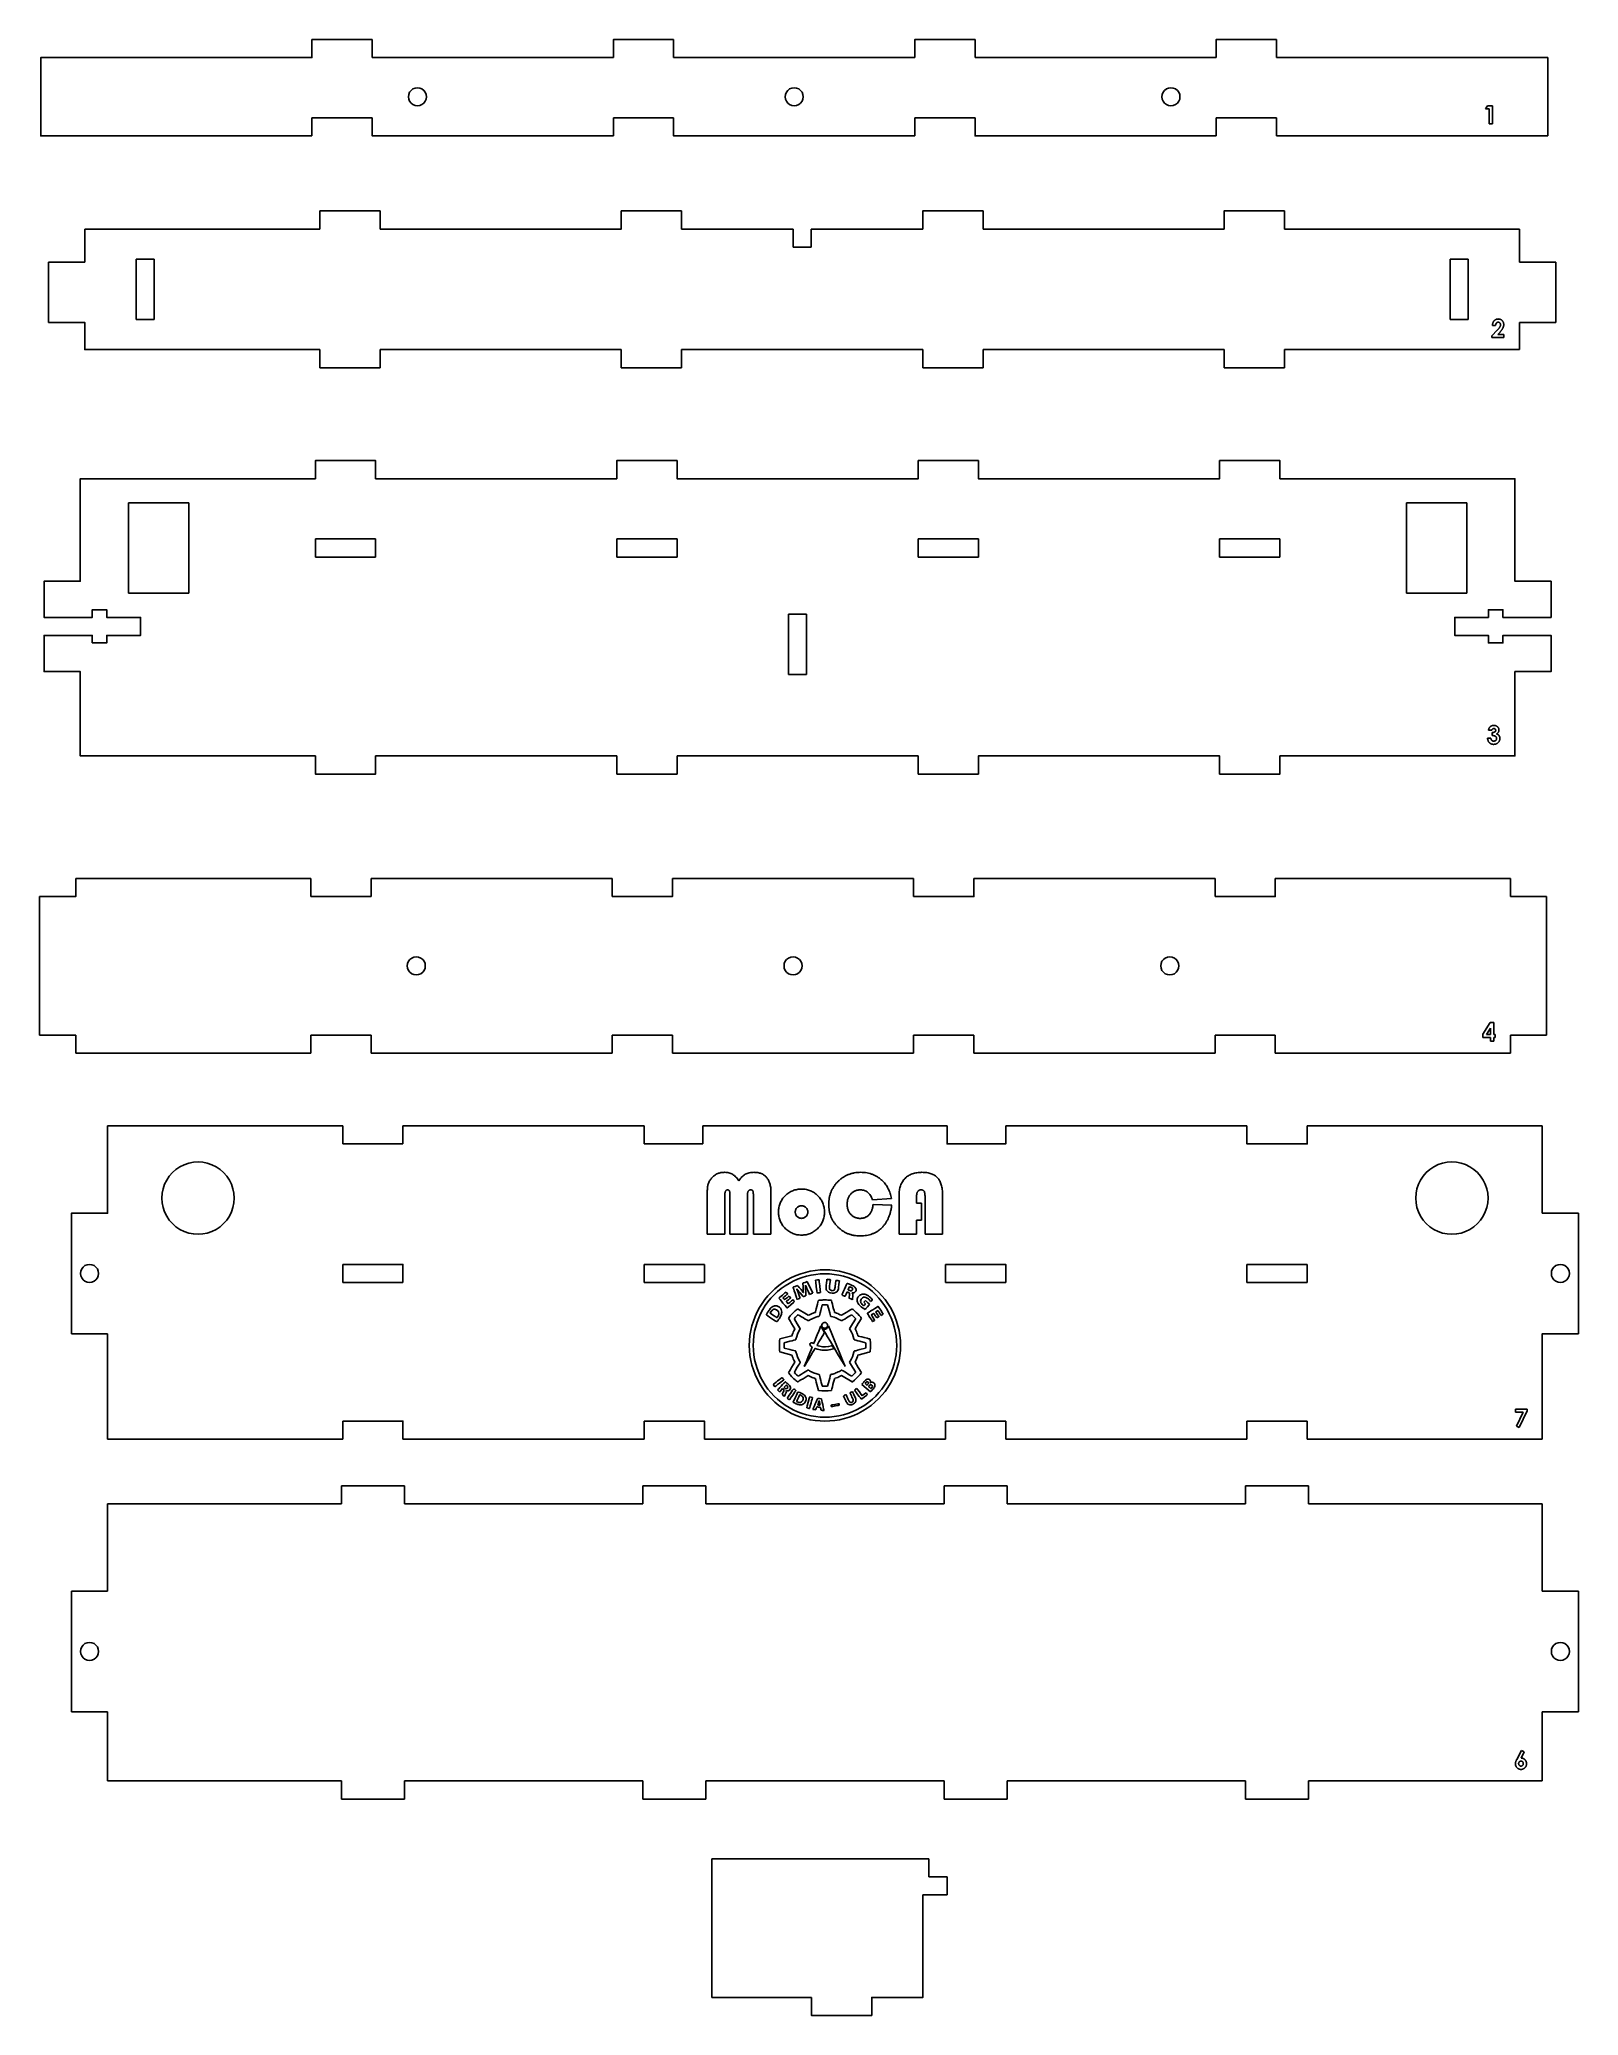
# Model space of a CAD drawing. Extents: x 0 to 255, y 0 to 328.
import ezdxf

# ---------------------------------------------------------------- set-up
doc = ezdxf.new("R2010")
doc.units = 0
doc.layers.add('Layer_1', color=7, linetype='CONTINUOUS')

msp = doc.modelspace()

# ---------------------------------------------------------------- linework, layer by layer
at = {"layer": 'Layer_1', "color": 7}
for points in [[(45.309749, 311.99958), (0.30975, 311.99958), (0.30975, 324.99959), (45.309749, 324.99959), (45.309749, 327.99957), (55.30975, 327.99957)], [(55.30975, 324.99959), (55.30975, 327.99957)], [(95.309749, 324.99959), (95.309749, 327.99957), (105.309748, 327.99957)], [(105.309748, 324.99959), (105.309748, 327.99957)], [(145.309751, 324.99959), (145.309751, 327.99957), (155.309751, 327.99957)], [(155.309751, 324.99959), (155.309751, 327.99957)], [(195.309751, 324.99959), (195.309751, 327.99957), (205.309751, 327.99957)], [(205.309751, 324.99959), (205.309751, 327.99957)], [(95.309749, 324.99959), (55.30975, 324.99959)], [(145.309751, 324.99959), (105.309748, 324.99959)], [(195.309751, 324.99959), (155.309751, 324.99959)], [(250.309751, 324.99959), (205.309751, 324.99959)], [(250.309751, 311.99958), (250.309751, 324.99959)], [(45.309749, 314.99958), (55.30975, 314.99958)], [(45.309749, 311.99958), (45.309749, 314.99958)], [(95.309749, 311.99958), (55.30975, 311.99958), (55.30975, 314.99958)], [(95.309749, 314.99958), (105.309748, 314.99958)], [(95.309749, 311.99958), (95.309749, 314.99958)], [(145.309751, 311.99958), (105.309748, 311.99958), (105.309748, 314.99958)], [(145.309751, 314.99958), (155.309751, 314.99958)], [(145.309751, 311.99958), (145.309751, 314.99958)], [(195.309751, 311.99958), (155.309751, 311.99958), (155.309751, 314.99958)], [(195.309751, 314.99958), (205.309751, 314.99958)], [(195.309751, 311.99958), (195.309751, 314.99958)], [(205.309751, 311.99958), (205.309751, 314.99958)], [(205.309751, 311.99958), (250.309751, 311.99958)], [(46.632658, 296.54869), (46.632658, 299.54869), (56.632659, 299.54869)], [(56.632659, 296.54869), (56.632659, 299.54869)], [(56.632659, 296.54869), (96.632658, 296.54869), (96.632658, 299.54869), (106.632657, 299.54869)], [(106.632657, 296.54869), (106.632657, 299.54869)], [(128.132661, 296.54869), (146.632661, 296.54869), (146.632661, 299.54869), (156.632661, 299.54869)], [(156.632661, 296.54869), (156.632661, 299.54869)], [(196.632651, 296.54869), (196.632651, 299.54869), (206.632661, 299.54869)], [(206.632661, 296.54869), (206.632661, 299.54869)], [(7.632659, 291.04869), (7.632659, 296.54869)], [(46.632658, 296.54869), (7.632659, 296.54869)], [(106.632657, 296.54869), (125.132661, 296.54869)], [(125.132661, 293.54868), (125.132661, 296.54869)], [(128.132661, 296.54869), (128.132661, 293.54868)], [(196.632651, 296.54869), (156.632661, 296.54869)], [(245.632651, 296.54869), (206.632661, 296.54869)], [(245.632651, 291.04869), (245.632651, 296.54869)], [(128.132661, 293.54868), (125.132661, 293.54868)], [(1.632659, 291.04869), (1.632659, 281.04871)], [(7.632659, 291.04869), (1.632659, 291.04869)], [(16.132659, 281.54869), (19.132659, 281.54869), (19.132659, 291.5487)], [(16.132659, 291.5487), (19.132659, 291.5487)], [(16.132659, 281.54869), (16.132659, 291.5487)], [(234.132661, 291.5487), (237.132651, 291.5487)], [(234.132661, 281.54869), (234.132661, 291.5487)], [(237.132651, 281.54869), (237.132651, 291.5487)], [(245.632651, 291.04869), (251.632651, 291.04869), (251.632651, 281.04871), (245.632651, 281.04871)], [(46.632658, 276.5487), (7.632659, 276.5487), (7.632659, 281.04871), (1.632659, 281.04871)], [(234.132661, 281.54869), (237.132651, 281.54869)], [(245.632651, 276.5487), (245.632651, 281.04871)], [(46.632658, 276.5487), (46.632658, 273.54869)], [(56.632659, 276.5487), (96.632658, 276.5487)], [(56.632659, 273.54869), (56.632659, 276.5487)], [(96.632658, 273.54869), (96.632658, 276.5487)], [(106.632657, 276.5487), (146.632661, 276.5487)], [(106.632657, 273.54869), (106.632657, 276.5487)], [(146.632661, 276.5487), (146.632661, 273.54869)], [(156.632661, 276.5487), (196.632651, 276.5487)], [(156.632661, 273.54869), (156.632661, 276.5487)], [(196.632651, 276.5487), (196.632651, 273.54869)], [(206.632661, 276.5487), (245.632651, 276.5487)], [(206.632661, 273.54869), (206.632661, 276.5487)], [(56.632659, 273.54869), (46.632658, 273.54869)], [(96.632658, 273.54869), (106.632657, 273.54869)], [(146.632661, 273.54869), (156.632661, 273.54869)], [(196.632651, 273.54869), (206.632661, 273.54869)], [(8.873265, 227.869492), (11.273266, 227.869492), (11.273266, 229.11949), (16.873265, 229.11949), (16.873265, 232.119494), (11.273266, 232.119494), (11.273266, 233.369492), (8.873265, 233.369492), (8.873265, 232.119494), (0.876711, 232.119494), (0.876711, 238.119504), (6.876711, 238.119504), (6.876711, 255.119485), (45.87671, 255.119485), (45.87671, 258.120733), (55.876711, 258.120733), (55.876711, 255.120729), (95.87671, 255.120729), (95.87671, 258.120733), (105.876709, 258.120733), (105.876709, 255.120729), (145.876711, 255.120729), (145.876711, 258.120733), (155.876711, 258.120733), (155.876711, 255.120729), (195.876711, 255.120729), (195.876711, 258.120733), (205.876711, 258.120733), (205.876711, 255.120729), (244.876711, 255.120729), (244.876711, 238.120721), (250.876711, 238.120721), (250.876711, 232.119494), (242.876711, 232.119494), (242.876711, 233.370736), (240.476711, 233.370736), (240.476711, 232.119494), (234.876711, 232.119494), (234.876711, 229.121977), (240.476711, 229.121977), (240.476711, 227.870736), (242.876711, 227.870736), (242.876711, 229.121977), (250.876711, 229.121977), (250.876711, 223.120724), (244.876711, 223.120724), (244.876711, 209.120721), (205.876711, 209.120721), (205.876711, 206.120743), (195.876711, 206.120743), (195.876711, 209.120721), (155.876711, 209.120721), (155.876711, 206.120743), (145.876711, 206.120743), (145.876711, 209.120721)], [(14.876711, 251.119488), (24.876711, 251.119488)], [(14.876711, 236.119492), (14.876711, 251.119488)], [(24.876711, 251.119488), (24.876711, 236.119492)], [(226.876711, 251.120732), (236.876711, 251.120732)], [(226.876711, 236.120735), (226.876711, 251.120732)], [(236.876711, 251.120732), (236.876711, 236.120735)], [(45.87671, 245.119505), (55.876711, 245.119505)], [(45.87671, 242.119501), (45.87671, 245.119505)], [(55.876711, 245.119505), (55.876711, 242.119501)], [(95.87671, 245.119505), (105.876709, 245.119505)], [(95.87671, 242.119501), (95.87671, 245.119505)], [(105.876709, 245.119505), (105.876709, 242.119501)], [(145.876711, 245.119505), (155.876711, 245.119505)], [(145.876711, 242.119501), (145.876711, 245.119505)], [(155.876711, 245.119505), (155.876711, 242.119501)], [(195.876711, 245.119505), (205.876711, 245.119505)], [(195.876711, 242.119501), (195.876711, 245.119505)], [(205.876711, 245.119505), (205.876711, 242.119501)], [(55.876711, 242.119501), (45.87671, 242.119501)], [(105.876709, 242.119501), (95.87671, 242.119501)], [(155.876711, 242.119501), (145.876711, 242.119501)], [(205.876711, 242.119501), (195.876711, 242.119501)], [(24.876711, 236.119492), (14.876711, 236.119492)], [(236.876711, 236.120735), (226.876711, 236.120735)], [(124.376711, 222.619498), (124.376711, 232.619504)], [(124.376711, 232.619504), (127.376711, 232.619504)], [(127.376711, 232.619504), (127.376711, 222.619498)], [(95.87671, 206.119499), (95.87671, 209.119504), (55.876711, 209.119504), (55.876711, 206.119499), (45.87671, 206.119499), (45.87671, 209.119504), (6.876711, 209.119504), (6.876711, 223.119481), (0.876711, 223.119481), (0.876711, 229.11949), (8.873265, 229.11949), (8.873265, 227.869492)], [(127.376711, 222.619498), (124.376711, 222.619498)], [(105.876709, 209.120721), (105.876709, 206.120743), (95.87671, 206.120743)], [(145.876711, 209.120721), (105.876709, 209.120721)], [(0.120758, 185.78976), (6.120758, 185.78976), (6.120758, 188.789764)], [(45.120757, 188.789764), (6.120758, 188.789764)], [(45.120757, 185.78976), (45.120757, 188.789764)], [(95.120757, 188.789764), (55.120758, 188.789764)], [(55.120758, 185.78976), (55.120758, 188.789764)], [(95.120757, 185.78976), (95.120757, 188.789764)], [(95.120757, 185.78976), (105.120756, 185.78976), (105.120756, 188.789764)], [(145.120761, 188.789764), (105.120756, 188.789764)], [(145.120761, 185.78976), (145.120761, 188.789764)], [(145.120761, 185.78976), (155.120751, 185.78976), (155.120751, 188.789764)], [(195.120751, 188.789764), (155.120751, 188.789764)], [(195.120751, 185.78976), (195.120751, 188.789764)], [(195.120751, 185.78976), (205.120751, 185.78976), (205.120751, 188.789764)], [(244.120751, 188.789764), (205.120751, 188.789764)], [(244.120751, 185.78976), (244.120751, 188.789764)], [(0.120758, 185.78976), (0.120758, 162.789769)], [(45.120757, 185.78976), (55.120758, 185.78976)], [(250.120751, 185.78976), (244.120751, 185.78976)], [(250.120751, 162.789769), (250.120751, 185.78976)], [(0.120758, 162.789769), (6.120758, 162.789769)], [(6.120758, 162.789769), (6.120758, 159.789765)], [(45.120757, 162.789769), (55.120758, 162.789769)], [(45.120757, 159.789765), (45.120757, 162.789769)], [(55.120758, 159.789765), (55.120758, 162.789769)], [(95.120757, 162.789769), (105.120756, 162.789769)], [(95.120757, 159.789765), (95.120757, 162.789769)], [(105.120756, 159.789765), (105.120756, 162.789769)], [(145.120761, 162.789769), (155.120751, 162.789769)], [(145.120761, 159.789765), (145.120761, 162.789769)], [(155.120751, 159.789765), (155.120751, 162.789769)], [(195.120751, 162.789769), (205.120751, 162.789769)], [(195.120751, 159.789765), (195.120751, 162.789769)], [(205.120751, 159.789765), (205.120751, 162.789769)], [(244.120751, 162.789769), (250.120751, 162.789769)], [(244.120751, 159.789765), (244.120751, 162.789769)], [(45.120757, 159.789765), (6.120758, 159.789765)], [(55.120758, 159.789765), (95.120757, 159.789765)], [(105.120756, 159.789765), (145.120761, 159.789765)], [(155.120751, 159.789765), (195.120751, 159.789765)], [(205.120751, 159.789765), (244.120751, 159.789765)], [(5.412434, 113.251066), (5.412434, 133.251079), (11.412435, 133.251079), (11.412435, 147.751065)], [(50.412433, 147.751065), (11.412435, 147.751065)], [(50.412433, 147.751065), (50.412433, 144.751061)], [(60.412435, 144.751061), (60.412435, 147.751065)], [(100.412433, 147.751065), (60.412435, 147.751065)], [(100.412433, 147.751065), (100.412433, 144.751061)], [(110.162432, 144.751061), (110.162432, 147.751065)], [(150.662431, 147.751065), (110.162432, 147.751065)], [(150.662431, 147.751065), (150.662431, 144.751061), (160.412431, 144.751061), (160.412431, 147.751065)], [(200.412431, 147.751065), (160.412431, 147.751065)], [(200.412431, 147.751065), (200.412431, 144.751061), (210.412431, 144.751061), (210.412431, 147.751065)], [(210.412431, 147.751065), (249.412431, 147.751065)], [(249.412431, 147.751065), (249.412431, 133.251079)], [(50.412433, 144.751061), (60.412435, 144.751061)], [(100.412433, 144.751061), (110.162432, 144.751061)], [(255.412431, 133.251079), (249.412431, 133.251079)], [(255.412431, 113.251066), (255.412431, 133.251079)], [(60.412435, 121.75107), (60.412435, 124.751074), (50.412433, 124.751074)], [(50.412433, 121.75107), (50.412433, 124.751074)], [(110.412432, 124.751074), (100.412433, 124.751074)], [(100.412433, 121.75107), (100.412433, 124.751074)], [(110.412432, 121.75107), (110.412432, 124.751074)], [(150.412431, 121.75107), (150.412431, 124.751074)], [(160.412431, 121.75107), (160.412431, 124.751074), (150.412431, 124.751074)], [(200.412431, 121.75107), (200.412431, 124.751074)], [(210.412431, 124.751074), (200.412431, 124.751074)], [(210.412431, 121.75107), (210.412431, 124.751074)], [(60.412435, 121.75107), (50.412433, 121.75107)], [(110.412432, 121.75107), (100.412433, 121.75107)], [(160.412431, 121.75107), (150.412431, 121.75107)], [(210.412431, 121.75107), (200.412431, 121.75107)], [(5.412434, 113.251066), (11.412435, 113.251066)], [(11.412435, 113.251066), (11.412435, 95.751075)], [(255.412431, 113.251066), (249.412431, 113.251066), (249.412431, 95.751075)], [(60.412435, 95.751075), (60.412435, 98.751079), (50.412433, 98.751079)], [(50.412433, 95.751075), (50.412433, 98.751079)], [(110.412432, 95.751075), (110.412432, 98.751079), (100.412433, 98.751079)], [(100.412433, 95.751075), (100.412433, 98.751079)], [(160.412431, 98.751079), (150.412431, 98.751079)], [(150.412431, 95.751075), (150.412431, 98.751079)], [(160.412431, 95.751075), (160.412431, 98.751079)], [(200.412431, 95.751075), (200.412431, 98.751079)], [(210.412431, 98.751079), (200.412431, 98.751079)], [(210.412431, 95.751075), (210.412431, 98.751079)], [(11.412435, 95.751075), (50.412433, 95.751075)], [(60.412435, 95.751075), (100.412433, 95.751075)], [(110.412432, 95.751075), (150.412431, 95.751075)], [(160.412431, 95.751075), (200.412431, 95.751075)], [(210.412431, 95.751075), (249.412431, 95.751075)], [(50.187423, 88.03083), (50.187423, 85.030825)], [(60.637425, 88.03083), (50.187423, 88.03083)], [(60.637425, 85.030825), (60.637425, 88.03083)], [(100.187423, 88.03083), (100.187423, 85.030825)], [(110.637422, 88.03083), (100.187423, 88.03083)], [(110.637422, 85.030825), (110.637422, 88.03083)], [(150.187421, 88.03083), (150.187421, 85.030825)], [(160.637421, 88.03083), (150.187421, 88.03083)], [(160.637421, 85.030825), (160.637421, 88.03083)], [(200.187421, 88.03083), (200.187421, 85.030825)], [(210.637421, 88.03083), (200.187421, 88.03083)], [(210.637421, 85.030825), (210.637421, 88.03083)], [(11.412424, 85.030825), (11.412424, 70.530839)], [(50.187423, 85.030825), (11.412424, 85.030825)], [(100.187423, 85.030825), (60.637425, 85.030825)], [(150.187421, 85.030825), (110.637422, 85.030825)], [(200.187421, 85.030825), (160.637421, 85.030825)], [(249.412421, 85.030825), (210.637421, 85.030825)], [(249.412421, 70.530839), (249.412421, 85.030825)], [(11.412424, 70.530839), (5.412425, 70.530839)], [(5.412425, 70.530839), (5.412425, 50.53083)], [(255.412421, 70.530839), (249.412421, 70.530839)], [(255.412421, 50.53083), (255.412421, 70.530839)], [(5.412425, 50.53083), (11.412424, 50.53083)], [(11.412424, 50.53083), (11.412424, 39.03084)], [(249.412421, 50.53083), (255.412421, 50.53083)], [(249.412421, 39.03084), (249.412421, 50.53083)], [(11.412424, 39.03084), (50.187423, 39.03084)], [(50.187423, 39.03084), (50.187423, 36.03084)], [(60.637425, 39.03084), (100.187423, 39.03084)], [(60.637425, 36.03084), (60.637425, 39.03084)], [(100.187423, 39.03084), (100.187423, 36.03084)], [(110.637422, 39.03084), (150.187421, 39.03084)], [(110.637422, 36.03084), (110.637422, 39.03084)], [(150.187421, 39.03084), (150.187421, 36.03084)], [(160.637421, 36.03084), (160.637421, 39.03084)], [(160.637421, 39.03084), (200.187421, 39.03084)], [(200.187421, 39.03084), (200.187421, 36.03084)], [(210.637421, 39.03084), (249.412421, 39.03084)], [(210.637421, 36.03084), (210.637421, 39.03084)], [(50.187423, 36.03084), (60.637425, 36.03084)], [(100.187423, 36.03084), (110.637422, 36.03084)], [(150.187421, 36.03084), (160.637421, 36.03084)], [(200.187421, 36.03084), (210.637421, 36.03084)], [(111.668384, 26.120755), (147.668383, 26.120755)], [(111.668384, 26.120755), (111.668384, 3.120764), (128.168384, 3.120764)], [(147.668383, 26.120755), (147.668383, 23.120751)], [(147.668383, 23.120751), (150.668382, 23.120751)], [(150.668382, 23.120751), (150.668382, 20.120772)], [(128.168384, 3.120764), (128.168384, 0.12076), (138.168384, 0.12076), (138.168384, 3.120764), (146.668382, 3.120764), (146.668382, 20.120772)], [(150.668382, 20.120772), (146.668382, 20.120772)]]:
    msp.add_lwpolyline(points, dxfattribs=at)
for points in [[(64.309748, 318.49957)], [(126.809751, 318.49957)], [(189.309751, 318.49957)], [(64.120756, 174.289751)], [(126.620761, 174.289751)], [(189.120751, 174.289751)], [(32.412433, 135.751074)], [(240.412431, 135.751074)], [(9.912433, 123.251072)], [(253.912431, 123.251072)], [(9.912424, 60.530832)], [(253.912421, 60.530832)]]:
    msp.add_lwpolyline(points, close=True, dxfattribs=at)
at = {"layer": 'Layer_1', "color": 1}
for points in [[(240.002051, 316.49958), (240.323571, 316.99957)], [(240.617441, 316.49958), (240.002051, 316.49958)], [(240.323571, 316.99957), (241.155901, 316.99957)], [(240.617441, 313.99959), (240.617441, 316.49958)], [(241.155901, 316.99957), (241.155901, 313.99959)], [(241.155901, 313.99959), (240.617441, 313.99959)], [(241.055731, 278.82152), (241.943951, 279.76685)], [(241.055731, 278.54868), (241.055731, 278.82152)], [(241.671121, 280.5487), (241.132651, 280.5487)], [(242.359221, 279.40747), (242.046121, 279.04869)], [(242.046121, 279.04869), (243.055731, 279.04869)], [(243.055731, 279.04869), (243.055731, 278.54868)], [(243.055731, 278.54868), (241.055731, 278.54868)], [(241.030551, 213.389958), (240.492091, 213.389958)], [(240.338241, 212.043811), (240.876711, 212.043811)], [(241.107481, 212.50535), (241.107481, 213.00536)], [(239.543831, 162.950213), (240.790231, 164.866695)], [(240.790231, 164.866695), (241.351521, 164.866695)], [(241.351521, 164.866695), (241.351521, 162.905154)], [(239.543831, 162.405144), (239.543831, 162.950213)], [(240.813061, 162.405144), (239.543831, 162.405144)], [(240.813061, 163.926181), (240.149001, 162.905154)], [(240.149001, 162.905154), (240.813061, 162.905154)], [(240.813061, 162.905154), (240.813061, 163.926181)], [(240.813061, 161.789777), (240.813061, 162.405144)], [(241.351521, 161.789777), (240.813061, 161.789777)], [(241.351521, 162.905154), (241.620761, 162.905154)], [(241.351521, 162.405144), (241.351521, 161.789777)], [(241.620761, 162.405144), (241.351521, 162.405144)], [(241.620761, 162.905154), (241.620761, 162.405144)], [(110.898543, 137.016708), (110.898543, 129.751064)], [(113.815212, 129.751064), (113.815212, 136.307069)], [(114.648543, 136.307069), (114.648543, 129.751064)], [(117.565209, 129.751064), (117.565209, 136.359139)], [(118.537431, 136.307069), (118.537431, 129.751064)], [(121.454101, 129.751064), (121.454101, 136.758448)], [(138.290041, 135.45855), (141.475801, 135.673392)], [(141.497501, 134.594818), (138.385521, 134.675118)], [(142.704101, 136.194224), (142.704101, 129.751064)], [(145.620761, 134.889961), (145.620761, 136.100906)], [(146.454101, 134.889961), (145.620761, 134.889961)], [(146.454101, 132.11218), (146.454101, 134.889961)], [(147.009651, 136.100906), (147.009651, 129.751064)], [(149.926321, 129.751064), (149.926321, 136.294051)], [(145.620761, 132.11218), (146.454101, 132.11218)], [(145.620761, 129.751064), (145.620761, 132.11218)], [(110.898543, 129.751064), (113.815212, 129.751064)], [(114.648543, 129.751064), (117.565209, 129.751064)], [(118.537431, 129.751064), (121.454101, 129.751064)], [(142.704101, 129.751064), (145.620761, 129.751064)], [(147.009651, 129.751064), (149.926321, 129.751064)], [(127.467501, 121.905692), (128.390481, 119.984288)], [(125.492851, 121.104799), (125.848121, 121.249685)], [(125.848121, 121.249685), (125.868821, 121.228255)], [(129.956991, 118.046057), (129.717571, 117.094086)], [(129.995441, 118.052936), (129.957041, 118.046036)], [(130.862071, 118.045792), (130.827371, 118.052892)], [(131.102201, 117.093107), (130.862071, 118.045792)], [(134.710181, 119.018268), (134.442241, 119.140082), (134.442241, 119.229012)], [(134.478321, 121.060746), (134.465321, 121.031986)], [(134.535701, 121.041431), (134.478301, 121.060741)], [(135.008981, 120.034189), (134.906841, 120.034189)], [(134.906841, 120.03313), (134.938641, 119.99403)], [(125.337931, 113.920038), (125.408931, 114.057701), (124.886711, 114.931302)], [(126.774391, 116.823073), (127.650141, 116.299542)], [(127.650141, 116.299542), (127.848461, 116.398892)], [(132.955231, 116.406328), (133.169771, 116.299701), (134.046001, 116.823576)], [(134.488661, 114.057701), (134.989931, 114.896192)], [(135.929391, 114.926116), (135.411331, 114.059262), (135.513181, 113.854342)], [(138.304211, 116.511844), (138.096491, 116.379711)], [(138.096491, 116.379711), (138.109291, 116.360131)], [(122.924941, 112.354393), (122.930941, 112.381483), (124.925061, 112.883904), (124.932061, 112.910704)], [(123.656371, 111.749899), (123.651371, 111.644251)], [(124.599871, 111.987072), (123.656371, 111.749899)], [(134.585951, 113.896596), (134.488651, 114.057701)], [(137.162831, 111.750164), (136.219131, 111.987151)], [(137.168421, 111.634224), (137.162421, 111.750164)], [(124.925001, 109.713375), (122.930831, 110.21566), (122.924831, 110.24273)], [(123.651301, 110.952895), (123.656301, 110.847273)], [(123.656371, 110.847273), (124.599871, 110.610101)], [(124.885531, 107.664362), (125.409021, 108.539313), (125.337921, 108.677002)], [(124.932151, 109.686467), (124.925151, 109.713377)], [(128.782541, 110.8269), (128.664991, 110.629283)], [(128.868401, 110.792928), (128.782501, 110.826898)], [(134.488691, 108.539578), (134.585591, 108.700577)], [(134.989971, 107.700901), (134.488691, 108.539578)], [(135.492811, 108.700444), (135.410511, 108.539287), (135.935551, 107.660923)], [(136.891041, 109.964597), (135.894821, 109.713507), (135.883721, 109.674797)], [(136.207391, 110.606979), (137.162831, 110.847512)], [(137.162831, 110.847512), (137.168831, 110.963161)], [(123.599631, 105.620774), (122.856381, 105.033081)], [(123.573461, 105.653079), (123.599661, 105.620769)], [(123.803361, 105.254537), (123.825361, 105.277557)], [(123.825311, 105.27745), (123.866811, 105.24985)], [(127.848421, 106.198227), (127.650061, 106.297577), (126.774231, 105.773967)], [(130.861971, 104.551037), (131.102091, 105.503801)], [(134.976331, 105.273429), (134.935431, 105.241759), (133.169301, 106.297631), (132.954991, 106.190818)], [(137.579931, 105.716447), (137.686131, 105.716712), (137.752031, 105.684062)], [(123.397141, 104.132625), (123.145251, 103.862776)], [(123.457141, 104.077433), (123.397141, 104.132623)], [(123.976811, 103.80052), (123.990311, 103.76115)], [(124.032521, 103.78184), (123.976821, 103.80063)], [(129.327601, 103.814569), (129.076931, 104.81136)], [(130.827341, 104.545507), (130.861941, 104.551107)], [(137.941441, 103.593351), (136.558051, 104.830093)], [(244.989351, 100.751065), (246.912431, 100.751065)], [(244.989351, 100.251081), (244.989351, 100.751065)], [(246.217721, 100.251081), (244.989351, 100.251081)], [(245.111951, 97.914546), (246.217721, 100.251081)], [(246.912431, 100.471638), (245.589111, 97.674146)], [(246.912431, 100.751065), (246.912431, 100.471638)], [(245.589111, 97.674146), (245.111951, 97.914546)], [(245.176841, 42.61015), (245.938861, 44.10775)], [(246.415421, 43.86618), (245.892591, 42.83852)], [(245.938861, 44.10775), (246.415421, 43.86618)]]:
    msp.add_lwpolyline(points, dxfattribs=at)
for points in [[(129.439011, 122.19475)], [(131.326081, 122.208561)], [(129.328561, 118.782524)], [(131.490261, 118.782524)], [(125.818131, 114.914528), (126.204021, 114.268653), (126.324071, 114.067729)], [(130.049001, 114.089478)], [(130.864601, 114.622772)], [(142.310311, 111.299843)], [(142.961201, 111.299843)], [(129.815691, 102.448076)], [(131.490221, 103.814834)], [(136.457421, 102.380104)]]:
    msp.add_lwpolyline(points, close=True, dxfattribs=at)
at = {"layer": 'Layer_1', "color": 7}
for points in [[(62.059395, 319.799629), (61.595114, 319.531407), (61.309311, 319.03576), (61.309749, 318.49957)], [(61.309749, 318.49957), (61.309311, 317.96338), (61.595114, 317.467733), (62.059395, 317.199511)], [(63.560102, 319.799629), (63.095821, 320.06785), (62.523676, 320.06785), (62.059395, 319.799629)], [(64.309748, 318.49957), (64.310186, 319.03576), (64.024383, 319.531407), (63.560102, 319.799629)], [(63.560102, 317.199511), (64.024383, 317.467733), (64.310186, 317.96338), (64.309748, 318.49957)], [(124.559276, 319.799978), (124.094933, 319.531663), (123.809164, 319.03586), (123.809751, 318.49957)], [(123.809751, 318.49957), (123.809164, 317.96328), (124.094933, 317.467477), (124.559276, 317.199162)], [(126.060226, 319.799978), (125.595883, 320.068293), (125.023619, 320.068293), (124.559276, 319.799978)], [(126.809751, 318.49957), (126.810338, 319.03586), (126.524569, 319.531663), (126.060226, 319.799978)], [(126.060226, 317.199162), (126.524569, 317.467477), (126.810338, 317.96328), (126.809751, 318.49957)], [(187.059751, 319.798608), (186.595649, 319.530659), (186.309751, 319.035468), (186.309751, 318.49957)], [(186.309751, 318.49957), (186.309751, 317.963672), (186.595649, 317.468481), (187.059751, 317.200532)], [(188.559751, 319.798608), (188.095649, 320.066557), (187.523853, 320.066557), (187.059751, 319.798608)], [(189.309751, 318.49957), (189.309751, 319.035468), (189.023853, 319.530659), (188.559751, 319.798608)], [(188.559751, 317.200532), (189.023853, 317.468481), (189.309751, 317.963672), (189.309751, 318.49957)], [(62.059395, 317.199511), (62.523676, 316.93129), (63.095821, 316.93129), (63.560102, 317.199511)], [(124.559276, 317.199162), (125.023619, 316.930847), (125.595883, 316.930847), (126.060226, 317.199162)], [(187.059751, 317.200532), (187.523853, 316.932583), (188.095649, 316.932583), (188.559751, 317.200532)], [(61.870403, 175.58981), (61.406122, 175.321588), (61.120319, 174.825941), (61.120757, 174.289751)], [(61.120757, 174.289751), (61.120319, 173.753561), (61.406122, 173.257914), (61.870403, 172.989692)], [(63.37111, 175.58981), (62.906829, 175.858031), (62.334684, 175.858031), (61.870403, 175.58981)], [(64.120756, 174.289751), (64.121194, 174.825941), (63.835391, 175.321588), (63.37111, 175.58981)], [(63.37111, 172.989692), (63.835391, 173.257914), (64.121194, 173.753561), (64.120756, 174.289751)], [(124.370754, 175.588793), (123.90665, 175.320843), (123.620751, 174.825651), (123.620751, 174.289751)], [(123.620751, 174.289751), (123.620751, 173.753851), (123.90665, 173.258659), (124.370754, 172.990709)], [(125.870759, 175.588793), (125.406655, 175.856744), (124.834857, 175.856744), (124.370754, 175.588793)], [(126.620761, 174.289751), (126.620761, 174.825651), (126.334862, 175.320843), (125.870759, 175.588793)], [(125.870759, 172.990709), (126.334862, 173.258659), (126.620761, 173.753851), (126.620761, 174.289751)], [(186.869638, 175.592016), (186.404969, 175.323206), (186.119375, 174.82657), (186.120761, 174.289751)], [(186.120761, 174.289751), (186.119375, 173.752932), (186.404969, 173.256296), (186.869638, 172.987486)], [(188.371874, 175.592016), (187.907204, 175.860827), (187.334308, 175.860827), (186.869638, 175.592016)], [(189.120751, 174.289751), (189.122137, 174.82657), (188.836543, 175.323206), (188.371874, 175.592016)], [(188.371874, 172.987486), (188.836543, 173.256296), (189.122137, 173.752932), (189.120751, 174.289751)], [(61.870403, 172.989692), (62.334684, 172.721471), (62.906829, 172.721471), (63.37111, 172.989692)], [(124.370754, 172.990709), (124.834857, 172.722758), (125.406655, 172.722758), (125.870759, 172.990709)], [(186.869638, 172.987486), (187.334308, 172.718675), (187.907204, 172.718675), (188.371874, 172.987486)], [(29.412433, 140.947226), (27.556027, 142.019023), (25.268839, 142.019023), (23.412433, 140.947226)], [(237.412747, 140.948139), (235.55618, 142.02018), (233.268682, 142.02018), (231.412115, 140.948139)], [(23.412433, 140.947226), (21.556027, 139.87543), (20.412433, 137.894668), (20.412433, 135.751074)], [(32.412433, 135.751074), (32.412433, 137.894668), (31.268839, 139.87543), (29.412433, 140.947226)], [(231.412115, 140.948139), (229.555548, 139.876099), (228.41204, 137.894928), (228.412431, 135.751074)], [(240.412431, 135.751074), (240.412822, 137.894928), (239.269314, 139.876099), (237.412747, 140.948139)], [(20.412433, 135.751074), (20.412433, 133.60748), (21.556027, 131.626718), (23.412433, 130.554922)], [(29.412433, 130.554922), (31.268839, 131.626718), (32.412433, 133.60748), (32.412433, 135.751074)], [(228.412431, 135.751074), (228.412431, 133.60748), (229.556025, 131.626718), (231.412431, 130.554922)], [(237.412431, 130.554922), (239.268837, 131.626718), (240.412431, 133.60748), (240.412431, 135.751074)], [(23.412433, 130.554922), (25.268839, 129.483125), (27.556027, 129.483125), (29.412433, 130.554922)], [(231.412431, 130.554922), (233.268837, 129.483125), (235.556025, 129.483125), (237.412431, 130.554922)], [(9.16275, 124.551023), (8.698487, 124.819216), (8.12638, 124.819216), (7.662117, 124.551023)], [(253.162431, 124.55011), (252.698329, 124.818059), (252.126533, 124.818059), (251.662431, 124.55011)], [(7.662117, 124.551023), (7.197855, 124.28283), (6.912042, 123.787231), (6.912434, 123.251072)], [(6.912434, 123.251072), (6.912042, 122.714913), (7.197855, 122.219314), (7.662117, 121.951121)], [(7.662117, 121.951121), (8.12638, 121.682928), (8.698487, 121.682928), (9.16275, 121.951121)], [(9.912433, 123.251072), (9.912825, 123.787231), (9.627012, 124.28283), (9.16275, 124.551023)], [(9.16275, 121.951121), (9.627012, 122.219314), (9.912825, 122.714913), (9.912433, 123.251072)], [(251.662431, 124.55011), (251.198329, 124.282161), (250.912431, 123.78697), (250.912431, 123.251072)], [(250.912431, 123.251072), (250.912431, 122.715174), (251.198329, 122.219983), (251.662431, 121.952034)], [(251.662431, 121.952034), (252.126533, 121.684085), (252.698329, 121.684085), (253.162431, 121.952034)], [(253.912431, 123.251072), (253.912431, 123.78697), (253.626533, 124.282161), (253.162431, 124.55011)], [(253.162431, 121.952034), (253.626533, 122.219983), (253.912431, 122.715174), (253.912431, 123.251072)], [(7.662054, 61.83094), (7.197764, 61.562706), (6.911966, 61.067036), (6.912425, 60.530832)], [(6.912425, 60.530832), (6.911966, 59.994628), (7.197764, 59.498958), (7.662054, 59.230724)], [(9.162795, 61.83094), (8.698505, 62.099175), (8.126344, 62.099175), (7.662054, 61.83094)], [(7.662054, 59.230724), (8.126344, 58.962489), (8.698505, 58.962489), (9.162795, 59.230724)], [(9.912424, 60.530832), (9.912883, 61.067036), (9.627085, 61.562706), (9.162795, 61.83094)], [(9.162795, 59.230724), (9.627085, 59.498958), (9.912883, 59.994628), (9.912424, 60.530832)], [(251.662421, 61.82987), (251.198319, 61.561921), (250.912421, 61.06673), (250.912421, 60.530832)], [(250.912421, 60.530832), (250.912421, 59.994934), (251.198319, 59.499743), (251.662421, 59.231794)], [(253.162421, 61.82987), (252.698319, 62.097819), (252.126523, 62.097819), (251.662421, 61.82987)], [(251.662421, 59.231794), (252.126523, 58.963845), (252.698319, 58.963845), (253.162421, 59.231794)], [(253.912421, 60.530832), (253.912421, 61.06673), (253.626523, 61.561921), (253.162421, 61.82987)], [(253.162421, 59.231794), (253.626523, 59.499743), (253.912421, 59.994934), (253.912421, 60.530832)]]:
    msp.add_open_spline(points, degree=3, dxfattribs=at)
at = {"layer": 'Layer_1', "color": 1}
for points in [[(241.132651, 280.5487), (241.134651, 280.5894), (241.137651, 280.6302), (241.141651, 280.6707)], [(241.141651, 280.6707), (241.145651, 280.7094), (241.151851, 280.7478), (241.159051, 280.78608)], [(241.159051, 280.78608), (241.166051, 280.82258), (241.173951, 280.85898), (241.183651, 280.89485)], [(241.183651, 280.89485), (241.192651, 280.92935), (241.203751, 280.96345), (241.216151, 280.99701)], [(241.216151, 280.99701), (241.228051, 281.02951), (241.241451, 281.06141), (241.256451, 281.09261)], [(241.256451, 281.09261), (241.271051, 281.12281), (241.287051, 281.15231), (241.304551, 281.18091)], [(241.304551, 281.18091), (241.321851, 281.20921), (241.340351, 281.23681), (241.360451, 281.26321)], [(241.360451, 281.26321), (241.380351, 281.28941), (241.401651, 281.31441), (241.424151, 281.33831)], [(241.424151, 281.33831), (241.446251, 281.36181), (241.469551, 281.38441), (241.493851, 281.40561)], [(241.493851, 281.40561), (241.517651, 281.42621), (241.542451, 281.44591), (241.568351, 281.46391)], [(241.568351, 281.46391), (241.594051, 281.48191), (241.620751, 281.49821), (241.648251, 281.51321)], [(241.648251, 281.51321), (241.675551, 281.52801), (241.703651, 281.54151), (241.732351, 281.55351)], [(241.674881, 280.60845), (241.672881, 280.58835), (241.671881, 280.56805), (241.670881, 280.54775)], [(241.681881, 280.66555), (241.678881, 280.64655), (241.675881, 280.62755), (241.674881, 280.60845)], [(241.692081, 280.71965), (241.688081, 280.70165), (241.685081, 280.68375), (241.681881, 280.66555)], [(241.705881, 280.77075), (241.700881, 280.75405), (241.695881, 280.73685), (241.692081, 280.71965)], [(241.723281, 280.81825), (241.717281, 280.80265), (241.710981, 280.78685), (241.705881, 280.77075)], [(241.743681, 280.86275), (241.735681, 280.84815), (241.729481, 280.83335), (241.723281, 280.81825)], [(241.732351, 281.55351), (241.761451, 281.56571), (241.791051, 281.57651), (241.821251, 281.58541)], [(241.767781, 280.90365), (241.758781, 280.89045), (241.750981, 280.87685), (241.743681, 280.86275)], [(241.795381, 280.94155), (241.785381, 280.92935), (241.776381, 280.91665), (241.767781, 280.90365)], [(241.825381, 280.97525), (241.814781, 280.96445), (241.804781, 280.95325), (241.795381, 280.94155)], [(241.821251, 281.58541), (241.852051, 281.59441), (241.883451, 281.60181), (241.914951, 281.60761)], [(241.857181, 281.00465), (241.846081, 280.99565), (241.835481, 280.98555), (241.825381, 280.97525)], [(241.890881, 281.02975), (241.879181, 281.02175), (241.867981, 281.01365), (241.857181, 281.00465)], [(241.926381, 281.05015), (241.914181, 281.04415), (241.902281, 281.03715), (241.890881, 281.02975)], [(241.914951, 281.60761), (241.947551, 281.61361), (241.980451, 281.61871), (242.013551, 281.62141)], [(241.963681, 281.06575), (241.950981, 281.06075), (241.938481, 281.05575), (241.926381, 281.05015)], [(241.943951, 279.76685), (241.969651, 279.79445), (241.995351, 279.82195), (242.020851, 279.84975)], [(242.002781, 281.07715), (241.989581, 281.07415), (241.976481, 281.07015), (241.963681, 281.06575)], [(242.043681, 281.08415), (242.029981, 281.08115), (242.016281, 281.08115), (242.002781, 281.07715)], [(242.013551, 281.62141), (242.047851, 281.62441), (242.082351, 281.62441), (242.116911, 281.62541)], [(242.020851, 279.84975), (242.044751, 279.87565), (242.068451, 279.90195), (242.091751, 279.92845)], [(242.086381, 281.08715), (242.072181, 281.08715), (242.057881, 281.08715), (242.043681, 281.08415)], [(242.168411, 281.08011), (242.141211, 281.08411), (242.113711, 281.08611), (242.086111, 281.08711)], [(242.091751, 279.92845), (242.113351, 279.95305), (242.134751, 279.97775), (242.155451, 280.00295)], [(242.117031, 281.62563), (242.159431, 281.62563), (242.201831, 281.62263), (242.243831, 281.61863)], [(242.155451, 280.00295), (242.174651, 280.02625), (242.193351, 280.05005), (242.211951, 280.07385)], [(242.243511, 281.05891), (242.219311, 281.06891), (242.194011, 281.07561), (242.168411, 281.08011)], [(242.211951, 280.07385), (242.229051, 280.09585), (242.246151, 280.11755), (242.262451, 280.13995)], [(242.310211, 281.02341), (242.289311, 281.03741), (242.266911, 281.04931), (242.243511, 281.05891)], [(242.243831, 281.61863), (242.283931, 281.61363), (242.323631, 281.60643), (242.362821, 281.59643)], [(242.262451, 280.13995), (242.277351, 280.16035), (242.291751, 280.18135), (242.305751, 280.20245)], [(242.305751, 280.20245), (242.318351, 280.22155), (242.330751, 280.24055), (242.342451, 280.26015)], [(242.369111, 280.97411), (242.351111, 280.99241), (242.331411, 281.00901), (242.310211, 281.02341)], [(242.342451, 280.26015), (242.353051, 280.27785), (242.363051, 280.29595), (242.372451, 280.31425)], [(242.449471, 279.5122), (242.419771, 279.477), (242.389571, 279.4424), (242.359371, 279.40764)], [(242.362821, 281.59643), (242.400621, 281.58643), (242.437821, 281.57503), (242.474001, 281.56033)], [(242.417211, 280.91401), (242.403511, 280.93571), (242.387111, 280.95571), (242.369111, 280.97411)], [(242.372451, 280.31425), (242.389451, 280.34715), (242.404851, 280.38085), (242.418751, 280.41521)], [(242.450811, 280.84611), (242.441811, 280.86971), (242.430711, 280.89271), (242.417211, 280.91401)], [(242.418751, 280.41521), (242.431451, 280.44651), (242.442951, 280.47831), (242.452451, 280.51071)], [(242.532371, 279.61317), (242.505171, 279.57917), (242.477571, 279.54547), (242.449471, 279.5122)], [(242.471811, 280.77101), (242.467811, 280.79671), (242.460111, 280.82181), (242.450811, 280.84611)], [(242.452451, 280.51071), (242.461451, 280.54071), (242.468151, 280.57121), (242.472251, 280.60201)], [(242.478811, 280.68811), (242.477811, 280.71591), (242.476811, 280.74371), (242.471811, 280.77101)], [(242.472251, 280.60201), (242.476251, 280.63051), (242.477251, 280.65921), (242.479251, 280.68791)], [(242.474001, 281.56033), (242.509801, 281.54583), (242.544601, 281.52873), (242.577971, 281.50923)], [(242.608071, 279.71057), (242.583371, 279.67767), (242.558071, 279.64527), (242.532371, 279.61317)], [(242.577971, 281.50923), (242.611071, 281.48993), (242.642871, 281.46823), (242.672871, 281.44433)], [(242.675971, 279.80427), (242.653871, 279.77267), (242.631271, 279.74137), (242.608071, 279.71057)], [(242.672871, 281.44433), (242.702871, 281.42053), (242.731171, 281.39453), (242.757571, 281.36683)], [(242.737271, 279.89497), (242.717371, 279.86437), (242.696871, 279.83407), (242.675971, 279.80427)], [(242.790771, 279.98147), (242.773671, 279.95217), (242.755771, 279.92337), (242.737271, 279.89497)], [(242.757571, 281.36683), (242.784571, 281.33853), (242.809771, 281.30843), (242.832671, 281.27673)], [(242.837071, 280.06507), (242.822271, 280.03687), (242.806871, 280.00897), (242.790771, 279.98147)], [(242.832671, 281.27673), (242.856571, 281.24373), (242.878071, 281.20913), (242.897571, 281.17336)], [(242.876171, 280.14437), (242.863871, 280.11757), (242.850771, 280.09117), (242.837071, 280.06507)], [(242.909271, 280.22127), (242.898771, 280.19537), (242.887871, 280.16967), (242.876171, 280.14437)], [(242.897571, 281.17336), (242.917171, 281.13756), (242.934671, 281.10066), (242.949871, 281.06279)], [(242.938071, 280.29757), (242.929071, 280.27187), (242.919371, 280.24647), (242.909271, 280.22127)], [(242.962071, 280.37207), (242.955071, 280.34697), (242.946671, 280.32217), (242.938071, 280.29757)], [(242.949871, 281.06279), (242.964471, 281.02649), (242.976871, 280.98939), (242.987171, 280.95161)], [(242.981871, 280.44537), (242.975871, 280.42077), (242.969271, 280.39637), (242.962071, 280.37207)], [(242.997471, 280.51747), (242.993471, 280.49337), (242.987471, 280.46927), (242.981871, 280.44537)], [(242.987171, 280.95161), (242.997271, 280.91471), (243.005271, 280.87711), (243.009971, 280.83924)], [(243.008271, 280.58837), (243.005271, 280.56457), (243.002271, 280.54097), (242.997471, 280.51747)], [(243.015271, 280.65747), (243.014271, 280.63447), (243.011271, 280.61137), (243.008271, 280.58837)], [(243.009971, 280.83924), (243.014971, 280.80184), (243.015971, 280.76404), (243.016971, 280.72624)], [(243.017271, 280.72597), (243.016741, 280.70317), (243.016271, 280.68027), (243.015271, 280.65747)], [(240.492091, 213.389958), (240.496091, 213.416898), (240.500091, 213.443798), (240.504691, 213.470498)], [(240.504691, 213.470498), (240.509691, 213.496168), (240.515491, 213.521568), (240.522091, 213.546808)], [(240.522091, 213.546808), (240.528091, 213.571148), (240.535591, 213.595198), (240.543691, 213.618928)], [(240.543691, 213.618928), (240.551691, 213.641948), (240.560391, 213.664568), (240.570091, 213.686848)], [(240.570091, 213.686848), (240.580091, 213.708548), (240.590091, 213.730138), (240.601391, 213.751138)], [(240.601391, 213.751138), (240.612391, 213.771778), (240.624191, 213.791728), (240.636791, 213.811228)], [(240.636791, 213.811228), (240.649291, 213.830538), (240.662691, 213.849248), (240.677091, 213.867138)], [(240.677091, 213.867138), (240.691391, 213.884868), (240.706791, 213.901878), (240.722191, 213.918808)], [(240.722261, 213.918807), (240.744461, 213.941027), (240.766561, 213.963527), (240.790161, 213.984317)], [(240.790161, 213.984317), (240.813061, 214.004427), (240.837261, 214.023237), (240.862261, 214.040807)], [(240.862261, 214.040807), (240.886861, 214.058007), (240.912261, 214.074327), (240.938561, 214.088877)], [(240.938561, 214.088877), (240.964761, 214.103427), (240.991961, 214.116317), (241.019661, 214.127927)], [(241.019661, 214.127927), (241.047361, 214.139567), (241.075661, 214.149887), (241.104361, 214.158587)], [(241.052111, 213.446398), (241.044111, 213.428138), (241.037011, 213.409038), (241.030511, 213.389908)], [(241.082111, 213.498098), (241.070811, 213.481698), (241.060511, 213.464438), (241.052111, 213.446398)], [(241.118811, 213.543768), (241.105411, 213.529478), (241.093311, 213.514188), (241.082111, 213.498098)], [(241.104361, 214.158587), (241.133761, 214.167287), (241.163761, 214.174467), (241.193961, 214.180287)], [(241.163911, 213.584038), (241.147911, 213.571868), (241.132711, 213.558378), (241.118811, 213.543768)], [(241.214411, 213.617088), (241.196811, 213.607288), (241.179911, 213.596188), (241.163911, 213.584038)], [(241.193961, 214.180287), (241.224761, 214.186087), (241.255861, 214.190867), (241.287061, 214.193517)], [(241.267311, 213.640638), (241.249111, 213.634238), (241.231311, 213.626348), (241.214411, 213.617088)], [(241.323211, 213.654398), (241.304211, 213.651498), (241.285511, 213.646998), (241.267311, 213.640638)], [(241.287061, 214.193517), (241.319661, 214.196417), (241.352361, 214.196917), (241.385061, 214.197717)], [(241.381511, 213.659198), (241.362011, 213.659198), (241.342511, 213.656598), (241.323211, 213.654398)], [(241.446301, 213.654315), (241.425101, 213.657515), (241.403501, 213.658315), (241.382001, 213.659115)], [(241.385121, 214.197652), (241.414221, 214.197652), (241.443321, 214.195052), (241.472221, 214.193952)], [(241.504601, 213.639235), (241.485801, 213.646335), (241.466201, 213.651405), (241.446301, 213.654315)], [(241.472221, 214.193952), (241.500221, 214.191352), (241.528121, 214.188152), (241.555721, 214.183102)], [(241.500551, 213.09559), (241.516751, 213.10489), (241.532451, 213.1149), (241.547451, 213.12623)], [(241.555701, 213.614105), (241.539601, 213.624155), (241.522501, 213.632625), (241.504601, 213.639235)], [(241.547451, 213.12623), (241.561651, 213.13681), (241.575151, 213.14845), (241.587751, 213.16108)], [(241.600801, 213.578655), (241.587001, 213.591885), (241.571901, 213.603785), (241.555701, 213.614105)], [(241.555721, 214.183102), (241.582621, 214.178102), (241.609321, 214.171722), (241.635621, 214.164582)], [(241.587751, 213.16108), (241.600051, 213.17325), (241.611551, 213.18648), (241.622051, 213.20016)], [(241.637401, 213.536005), (241.626601, 213.551355), (241.614301, 213.565635), (241.600801, 213.578655)], [(241.622051, 213.20016), (241.632351, 213.21365), (241.641651, 213.22791), (241.649651, 213.24281)], [(241.635621, 214.164582), (241.661421, 214.157482), (241.687021, 214.149232), (241.711921, 214.139442)], [(241.663801, 213.488515), (241.656801, 213.505185), (241.647801, 213.521135), (241.637401, 213.536005)], [(241.649651, 213.24281), (241.656651, 213.25683), (241.663551, 213.2712), (241.668851, 213.2861)], [(241.679401, 213.435045), (241.676401, 213.453305), (241.671401, 213.471375), (241.663801, 213.488515)], [(241.668851, 213.2861), (241.673851, 213.30065), (241.678851, 213.31584), (241.680851, 213.33116)], [(241.684401, 213.376755), (241.683401, 213.396335), (241.682401, 213.415805), (241.679401, 213.435045)], [(241.680851, 213.33116), (241.682851, 213.34624), (241.683851, 213.36153), (241.684851, 213.37685)], [(241.711921, 214.139442), (241.736721, 214.129642), (241.760921, 214.118542), (241.784621, 214.106392)], [(241.784621, 214.106392), (241.808421, 214.094222), (241.831821, 214.081252), (241.854321, 214.066732)], [(241.854321, 214.066732), (241.877021, 214.052182), (241.898821, 214.036172), (241.919821, 214.019242)], [(241.919821, 214.019242), (241.941321, 214.002042), (241.961921, 213.983682), (241.981721, 213.964552)], [(241.981721, 213.964552), (242.001421, 213.945502), (242.020321, 213.925792), (242.038221, 213.905072)], [(242.038221, 213.905072), (242.055421, 213.884962), (242.071621, 213.864142), (242.086921, 213.842582)], [(242.086921, 213.842582), (242.101721, 213.821682), (242.115621, 213.799952), (242.128421, 213.777652)], [(242.164861, 213.132152), (242.151961, 213.103072), (242.136761, 213.074972), (242.119761, 213.048012)], [(242.128421, 213.777652), (242.141021, 213.755692), (242.152521, 213.732992), (242.162721, 213.709762)], [(242.162721, 213.709762), (242.172821, 213.686742), (242.181721, 213.662932), (242.189121, 213.638852)], [(242.196661, 213.221102), (242.187661, 213.190732), (242.177561, 213.160932), (242.164861, 213.132152)], [(242.189121, 213.638852), (242.196121, 213.614772), (242.202721, 213.590252), (242.207721, 213.565532)], [(242.215861, 213.313652), (242.211861, 213.282402), (242.205261, 213.251472), (242.196661, 213.221102)], [(242.207721, 213.565532), (242.212721, 213.540392), (242.216721, 213.515212), (242.219121, 213.489812)], [(242.222861, 213.410992), (242.221861, 213.378452), (242.220861, 213.345882), (242.215861, 213.313652)], [(242.219121, 213.489812), (242.221121, 213.463622), (242.222121, 213.437372), (242.223121, 213.411072)], [(240.348471, 211.931382), (240.343471, 211.968692), (240.341471, 212.006232), (240.338271, 212.043751)], [(240.366471, 211.824411), (240.358471, 211.859781), (240.352871, 211.895481), (240.348471, 211.931382)], [(240.392271, 211.724028), (240.382271, 211.757128), (240.373671, 211.790598), (240.366471, 211.824411)], [(240.425371, 211.629678), (240.412871, 211.660608), (240.401971, 211.692118), (240.392271, 211.724028)], [(240.466271, 211.541328), (240.451171, 211.570088), (240.437571, 211.599588), (240.425371, 211.629678)], [(240.514971, 211.459018), (240.497271, 211.485588), (240.481071, 211.513098), (240.466271, 211.541328)], [(240.571471, 211.382688), (240.551371, 211.407298), (240.532471, 211.432638), (240.514971, 211.459018)], [(240.635171, 211.312388), (240.612771, 211.334608), (240.591571, 211.358218), (240.571471, 211.382688)], [(240.705471, 211.249288), (240.680971, 211.269128), (240.657471, 211.290168), (240.635171, 211.312388)], [(240.780571, 211.194598), (240.754571, 211.211268), (240.729471, 211.229758), (240.705471, 211.249288)], [(240.861071, 211.148928), (240.833471, 211.162688), (240.806471, 211.177878), (240.780571, 211.194598)], [(240.946371, 211.111068), (240.917271, 211.122178), (240.888871, 211.134878), (240.861071, 211.148928)], [(240.876711, 212.043811), (240.879711, 212.025021), (240.883711, 212.006081), (240.887511, 211.987321)], [(240.887511, 211.987321), (240.891511, 211.969591), (240.895511, 211.951871), (240.900711, 211.934431)], [(240.900711, 211.934431), (240.905711, 211.917761), (240.911211, 211.901331), (240.917511, 211.885171)], [(240.917511, 211.885171), (240.923511, 211.869821), (240.929911, 211.854931), (240.936711, 211.840081)], [(240.936711, 211.840081), (240.943711, 211.825791), (240.950411, 211.811641), (240.958311, 211.798011)], [(241.036471, 211.081618), (241.005971, 211.089818), (240.975871, 211.099608), (240.946371, 211.111068)], [(240.958311, 211.798011), (240.966311, 211.785041), (240.974511, 211.772341), (240.983511, 211.760151)], [(240.983511, 211.760151), (240.992511, 211.748511), (241.001411, 211.737401), (241.011211, 211.726501)], [(241.011211, 211.726501), (241.021211, 211.715651), (241.031111, 211.705601), (241.041811, 211.695861)], [(241.131471, 211.060718), (241.099471, 211.066318), (241.067771, 211.073158), (241.036471, 211.081618)], [(241.041811, 211.695861), (241.062811, 211.676811), (241.085911, 211.660271), (241.110311, 211.645991)], [(241.107481, 213.00536), (241.143181, 213.00826), (241.178881, 213.01146), (241.214451, 213.01568)], [(241.193541, 212.502149), (241.164941, 212.504749), (241.136241, 212.504749), (241.107641, 212.505049)], [(241.110311, 211.645991), (241.134511, 211.631701), (241.160111, 211.619801), (241.186611, 211.610541)], [(241.231271, 211.048018), (241.197871, 211.050618), (241.164571, 211.054918), (241.131471, 211.060718)], [(241.186611, 211.610541), (241.214311, 211.600741), (241.243011, 211.593871), (241.271911, 211.589371)], [(241.274641, 212.494449), (241.247641, 212.497849), (241.220641, 212.500549), (241.193541, 212.502149)], [(241.214451, 213.01568), (241.245451, 213.01938), (241.276351, 213.02358), (241.307051, 213.02944)], [(241.336441, 211.043818), (241.301341, 211.043818), (241.266241, 211.046418), (241.231271, 211.048018)], [(241.271911, 211.589371), (241.302911, 211.584871), (241.334311, 211.583571), (241.365611, 211.582271)], [(241.350341, 212.483069), (241.325241, 212.487569), (241.299941, 212.491269), (241.274641, 212.494449)], [(241.307051, 213.02944), (241.333151, 213.03444), (241.359051, 213.04029), (241.384551, 213.04743)], [(241.447481, 211.048031), (241.410481, 211.045431), (241.373381, 211.044631), (241.336301, 211.043831)], [(241.420641, 212.467459), (241.397441, 212.473759), (241.373941, 212.478839), (241.350341, 212.483069)], [(241.365891, 211.582272), (241.382491, 211.582272), (241.399191, 211.582272), (241.415791, 211.584872)], [(241.384551, 213.04743), (241.405951, 213.05353), (241.427151, 213.0604), (241.447651, 213.06913)], [(241.415791, 211.584872), (241.431691, 211.584872), (241.447591, 211.588072), (241.463291, 211.590972)], [(241.485541, 212.447089), (241.464141, 212.454789), (241.442541, 212.461639), (241.420641, 212.467459)], [(241.553251, 211.061261), (241.518251, 211.055161), (241.482951, 211.050681), (241.447481, 211.048031)], [(241.447651, 213.06913), (241.465851, 213.07683), (241.483451, 213.0858), (241.500551, 213.09559)], [(241.463291, 211.590972), (241.478691, 211.593572), (241.493891, 211.597072), (241.508991, 211.601292)], [(241.545641, 212.423009), (241.526041, 212.432009), (241.505941, 212.439939), (241.485541, 212.447089)], [(241.508991, 211.601292), (241.523591, 211.605292), (241.537991, 211.609992), (241.552291, 211.615052)], [(241.600341, 212.394169), (241.582541, 212.404489), (241.564341, 212.414279), (241.545641, 212.423009)], [(241.552291, 211.615052), (241.566191, 211.620052), (241.579891, 211.625902), (241.593191, 211.632512)], [(241.654211, 211.083481), (241.620911, 211.074481), (241.587211, 211.067081), (241.553251, 211.061261)], [(241.593191, 211.632512), (241.606591, 211.639112), (241.619591, 211.646532), (241.632291, 211.654732)], [(241.650241, 212.361709), (241.634241, 212.373619), (241.617541, 212.384199), (241.600341, 212.394169)], [(241.632291, 211.654732), (241.644891, 211.662632), (241.657091, 211.671402), (241.668991, 211.680662)], [(241.694141, 212.325669), (241.679941, 212.338369), (241.665541, 212.350539), (241.650241, 212.361709)], [(241.749811, 211.114121), (241.718511, 211.102211), (241.686611, 211.092161), (241.654211, 211.083481)], [(241.668991, 211.680662), (241.680991, 211.689962), (241.692691, 211.699712), (241.703891, 211.710112)], [(241.732641, 212.288389), (241.720541, 212.301619), (241.707541, 212.313789), (241.694141, 212.325669)], [(241.703891, 211.710112), (241.715091, 211.720432), (241.725791, 211.731012), (241.735791, 211.742552)], [(241.765041, 212.248149), (241.755041, 212.262169), (241.744241, 212.275719), (241.732641, 212.288389)], [(241.735791, 211.742552), (241.745791, 211.753662), (241.754291, 211.765302), (241.762791, 211.777392)], [(241.840511, 211.153781), (241.811011, 211.138961), (241.780711, 211.125761), (241.749811, 211.114121)], [(241.762791, 211.777392), (241.770791, 211.789032), (241.779191, 211.800942), (241.786191, 211.813452)], [(241.791441, 212.206659), (241.783441, 212.220949), (241.774541, 212.234789), (241.765041, 212.248149)], [(241.786191, 211.813452), (241.793191, 211.825892), (241.799191, 211.838852), (241.804791, 211.851922)], [(241.811841, 212.162789), (241.805841, 212.177869), (241.799241, 212.192529), (241.791441, 212.206659)], [(241.804791, 211.851922), (241.810791, 211.864882), (241.815591, 211.878112), (241.819791, 211.891582)], [(241.826241, 212.117729), (241.822241, 212.133079), (241.817241, 212.148079), (241.811841, 212.162789)], [(241.819791, 211.891582), (241.823791, 211.905072), (241.826791, 211.919072), (241.829991, 211.933042)], [(241.913061, 212.837092), (241.883461, 212.817252), (241.852261, 212.799842), (241.821161, 212.782402)], [(241.821421, 212.782395), (241.842821, 212.775495), (241.864221, 212.768375), (241.885121, 212.760175)], [(241.835241, 212.069659), (241.833241, 212.085799), (241.830241, 212.101909), (241.826241, 212.117729)], [(241.829991, 211.933042), (241.832991, 211.947332), (241.834991, 211.961802), (241.836991, 211.976332)], [(241.838241, 212.020369), (241.837711, 212.036769), (241.837241, 212.053309), (241.835241, 212.069659)], [(241.836991, 211.976332), (241.837991, 211.991152), (241.838991, 212.006332), (241.838991, 212.021392)], [(241.926411, 211.202461), (241.898611, 211.184731), (241.869911, 211.168541), (241.840511, 211.153781)], [(241.885121, 212.760175), (241.905321, 212.752275), (241.925121, 212.743245), (241.944621, 212.733715)], [(241.993561, 212.899582), (241.968161, 212.876832), (241.941261, 212.855952), (241.913061, 212.837092)], [(242.007511, 211.259561), (241.981511, 211.239191), (241.954311, 211.220161), (241.926411, 211.202461)], [(241.944621, 212.733715), (241.963821, 212.724415), (241.982721, 212.714405), (242.001121, 212.703655)], [(242.062661, 212.969882), (242.041361, 212.944752), (242.018161, 212.921462), (241.993561, 212.899582)], [(242.001121, 212.703655), (242.019221, 212.693075), (242.036821, 212.681695), (242.054021, 212.669415)], [(242.083211, 211.325651), (242.059111, 211.302371), (242.033911, 211.280221), (242.007511, 211.259561)], [(242.054021, 212.669415), (242.070921, 212.657505), (242.087421, 212.644805), (242.103321, 212.631555)], [(242.119761, 213.048012), (242.102561, 213.020682), (242.083561, 212.994482), (242.062661, 212.969882)], [(242.151711, 211.398381), (242.129911, 211.373251), (242.107111, 211.348821), (242.083211, 211.325651)], [(242.103321, 212.631555), (242.119121, 212.618325), (242.134321, 212.604515), (242.149021, 212.590095)], [(242.149021, 212.590095), (242.163721, 212.575545), (242.177721, 212.560645), (242.191121, 212.545005)], [(242.211811, 211.474691), (242.193211, 211.448181), (242.172911, 211.422881), (242.151711, 211.398381)], [(242.191121, 212.545005), (242.204721, 212.529125), (242.217521, 212.512695), (242.229621, 212.495745)], [(242.261711, 211.555231), (242.246411, 211.527581), (242.229911, 211.500571), (242.211811, 211.474691)], [(242.229621, 212.495745), (242.241721, 212.478815), (242.253121, 212.461265), (242.263921, 212.443435)], [(242.303211, 211.639371), (242.290911, 211.610611), (242.276911, 211.582621), (242.261711, 211.555231)], [(242.263921, 212.443435), (242.274621, 212.425705), (242.284721, 212.407795), (242.293921, 212.389355)], [(242.293921, 212.389355), (242.302921, 212.370835), (242.311521, 212.352025), (242.319121, 212.332865)], [(242.335111, 211.727111), (242.326111, 211.697341), (242.315511, 211.667981), (242.303211, 211.639371)], [(242.319121, 212.332865), (242.327121, 212.313555), (242.333921, 212.293895), (242.340121, 212.273965)], [(242.358511, 211.819051), (242.352511, 211.788011), (242.344411, 211.757351), (242.335111, 211.727111)], [(242.340121, 212.273965), (242.346121, 212.253855), (242.351821, 212.233325), (242.356321, 212.212665)], [(242.356321, 212.212665), (242.361321, 212.191495), (242.364321, 212.170355), (242.367721, 212.148985)], [(242.371711, 211.915201), (242.368711, 211.882951), (242.364711, 211.850801), (242.358511, 211.819051)], [(242.367721, 212.148985), (242.370721, 212.127025), (242.372721, 212.104985), (242.374721, 212.082865)], [(242.376711, 212.014971), (242.375711, 211.981691), (242.374711, 211.948401), (242.371711, 211.915201)], [(242.374721, 212.082865), (242.375721, 212.060375), (242.376721, 212.037625), (242.376721, 212.014975)], [(110.948453, 137.650385), (110.964993, 137.748915), (110.986203, 137.846626), (111.011383, 137.943358)], [(111.011383, 137.943358), (111.036013, 138.037948), (111.064473, 138.131583), (111.098193, 138.223287)], [(111.098193, 138.223287), (111.131073, 138.312747), (111.168963, 138.400346), (111.211041, 138.485886)], [(111.211041, 138.485886), (111.253081, 138.571376), (111.299301, 138.654796), (111.349928, 138.735441)], [(111.349928, 138.735441), (111.400198, 138.815531), (111.454809, 138.892868), (111.512689, 138.967666)], [(111.512689, 138.967666), (111.571449, 139.043576), (111.633577, 139.116891), (111.699321, 139.186847)], [(111.699321, 139.186847), (111.764521, 139.256197), (111.833272, 139.322261), (111.905484, 139.384332)], [(111.905484, 139.384332), (111.976744, 139.445552), (112.051362, 139.502918), (112.12901, 139.555755)], [(112.12901, 139.555755), (112.20523, 139.607645), (112.284365, 139.655185), (112.365553, 139.699001)], [(112.365553, 139.699001), (112.447343, 139.743111), (112.531227, 139.783431), (112.61729, 139.818354)], [(112.61729, 139.818354), (112.70442, 139.853704), (112.793797, 139.883494), (112.884218, 139.909504)], [(112.884218, 139.909504), (112.977188, 139.936254), (113.07127, 139.958984), (113.166335, 139.976764)], [(113.166335, 139.976764), (113.263915, 139.995024), (113.36254, 140.008034), (113.461473, 140.015844)], [(113.461473, 140.015844), (113.565411, 140.024044), (113.669692, 140.026424), (113.773975, 140.028804)], [(113.773979, 140.028857), (113.896576, 140.025157), (114.019176, 140.021457), (114.140731, 140.007157)], [(114.140731, 140.007157), (114.257045, 139.993397), (114.372406, 139.970277), (114.485782, 139.939877)], [(114.485782, 139.939877), (114.596008, 139.910327), (114.70436, 139.873967), (114.809135, 139.829202)], [(114.809135, 139.829202), (114.913277, 139.784702), (115.013885, 139.731862), (115.110783, 139.672939)], [(115.110783, 139.672939), (115.208503, 139.613539), (115.302448, 139.547924), (115.390731, 139.475454)], [(115.390731, 139.475454), (115.482501, 139.400154), (115.568155, 139.317419), (115.648978, 139.230238)], [(115.648978, 139.230238), (115.733668, 139.138878), (115.813056, 139.042649), (115.885523, 138.941605)], [(115.885523, 138.941605), (115.962323, 138.834528), (116.031343, 138.722053), (116.100367, 138.609579)], [(116.100367, 138.609579), (116.184947, 138.729197), (116.269516, 138.848815), (116.360784, 138.9633)], [(116.360784, 138.9633), (116.444774, 139.068684), (116.534432, 139.169702), (116.629881, 139.264952)], [(116.629881, 139.264952), (116.717371, 139.352292), (116.809731, 139.434761), (116.907659, 139.510194)], [(116.907659, 139.510194), (116.999129, 139.580624), (117.095452, 139.644893), (117.196288, 139.70117)], [(117.196288, 139.70117), (117.295868, 139.75671), (117.399845, 139.804464), (117.506617, 139.844389)], [(117.506617, 139.844389), (117.618369, 139.886189), (117.73318, 139.919449), (117.849499, 139.946386)], [(117.849499, 139.946386), (117.973972, 139.975196), (118.10017, 139.996786), (118.227104, 140.009326)], [(118.227104, 140.009326), (118.363976, 140.022816), (118.501702, 140.025726), (118.639431, 140.028906)], [(118.639431, 140.028857), (118.749481, 140.026257), (118.859531, 140.023857), (118.969291, 140.015887)], [(118.969291, 140.015887), (119.073991, 140.008187), (119.178431, 139.995247), (119.281791, 139.976807)], [(119.281791, 139.976807), (119.379791, 139.959347), (119.476741, 139.936507), (119.572591, 139.909547)], [(119.572591, 139.909547), (119.664491, 139.883617), (119.755321, 139.853957), (119.843861, 139.818397)], [(119.843861, 139.818397), (119.930061, 139.783767), (120.014051, 139.743647), (120.095591, 139.699044)], [(120.095591, 139.699044), (120.174891, 139.655654), (120.251881, 139.608024), (120.325631, 139.555798)], [(120.325631, 139.555798), (120.399931, 139.503148), (120.471031, 139.445837), (120.538301, 139.384375)], [(120.538301, 139.384375), (120.606001, 139.322545), (120.669761, 139.256528), (120.729271, 139.18689)], [(120.729271, 139.18689), (120.789971, 139.1158), (120.846271, 139.040893), (120.898541, 138.963343)], [(120.898541, 138.963343), (120.951941, 138.884203), (121.001091, 138.802291), (121.046111, 138.718127)], [(121.046111, 138.718127), (121.092811, 138.630767), (121.135111, 138.540936), (121.171981, 138.449046)], [(121.171981, 138.449046), (121.210181, 138.353906), (121.242581, 138.256535), (121.271781, 138.158243)], [(121.271781, 138.158243), (121.302581, 138.054394), (121.329781, 137.949486), (121.352081, 137.843574)], [(121.352081, 137.843574), (121.375681, 137.731628), (121.393681, 137.618519), (121.408481, 137.505013)], [(131.898991, 137.685098), (131.995891, 137.829217), (132.100801, 137.967885), (132.211491, 138.101764)], [(132.211491, 138.101764), (132.324791, 138.238818), (132.444101, 138.370819), (132.569561, 138.496734)], [(132.569561, 138.496734), (132.694651, 138.622252), (132.825871, 138.741712), (132.962361, 138.854795)], [(132.962361, 138.854795), (133.096111, 138.965629), (133.234941, 139.070351), (133.379031, 139.167294)], [(133.379031, 139.167294), (133.520401, 139.262434), (133.666841, 139.350095), (133.817391, 139.429893)], [(133.817391, 139.429893), (133.967001, 139.509193), (134.120661, 139.580758), (134.277461, 139.644735)], [(134.277461, 139.644735), (134.435791, 139.709325), (134.597301, 139.766178), (134.761401, 139.814015)], [(134.761401, 139.814015), (134.927701, 139.862485), (135.096651, 139.901675), (135.267051, 139.933369)], [(135.267051, 139.933369), (135.441591, 139.965829), (135.617641, 139.990389), (135.794391, 140.004989)], [(135.794391, 140.004989), (135.976911, 140.020069), (136.160171, 140.024299), (136.343431, 140.028799)], [(136.343421, 140.028857), (136.523781, 140.024357), (136.704151, 140.019857), (136.883791, 140.005047)], [(136.883791, 140.005047), (137.057581, 139.990757), (137.230701, 139.966897), (137.402451, 139.935597)], [(137.402451, 139.935597), (137.569181, 139.905197), (137.734631, 139.867807), (137.897241, 139.820583)], [(137.897241, 139.820583), (138.056971, 139.774203), (138.213961, 139.718348), (138.368161, 139.655642)], [(138.368161, 139.655642), (138.521191, 139.593442), (138.671461, 139.524488), (138.817381, 139.447309)], [(138.817381, 139.447309), (138.964231, 139.369649), (139.106671, 139.283664), (139.244901, 139.191245)], [(139.244901, 139.191245), (139.384671, 139.097795), (139.520121, 138.997755), (139.648541, 138.889593)], [(139.648541, 138.889593), (139.780061, 138.778812), (139.904191, 138.659512), (140.028321, 138.540185)], [(140.028321, 138.540126), (140.112421, 138.451886), (140.196561, 138.363649), (140.275711, 138.271045)], [(140.275711, 138.271045), (140.356411, 138.176585), (140.432031, 138.077608), (140.503581, 137.975902)], [(140.503581, 137.975902), (140.577081, 137.871471), (140.646261, 137.764182), (140.711911, 137.654724)], [(142.845101, 137.446391), (142.875301, 137.569581), (142.911201, 137.691448), (142.953611, 137.810961)], [(142.953611, 137.810961), (142.994711, 137.926848), (143.042011, 138.040513), (143.094671, 138.151691)], [(143.094671, 138.151691), (143.146171, 138.260276), (143.202791, 138.366453), (143.266111, 138.46853)], [(143.266111, 138.46853), (143.328211, 138.568648), (143.396791, 138.664824), (143.470101, 138.757137)], [(143.470101, 138.757137), (143.543401, 138.849527), (143.621551, 138.938086), (143.704481, 139.021906)], [(143.704481, 139.021906), (143.787381, 139.105696), (143.875081, 139.184757), (143.967071, 139.258443)], [(143.967071, 139.258443), (144.058571, 139.331783), (144.154351, 139.39981), (144.253531, 139.462437)], [(144.253531, 139.462437), (144.354341, 139.526117), (144.458691, 139.584198), (144.566021, 139.636056)], [(144.566021, 139.636056), (144.676141, 139.689266), (144.789401, 139.735886), (144.904571, 139.777106)], [(144.904571, 139.777106), (145.024211, 139.819946), (145.145931, 139.856956), (145.269151, 139.887781)], [(145.269151, 139.887781), (145.397291, 139.919871), (145.527061, 139.945271), (145.657611, 139.965911)], [(145.657611, 139.965911), (145.795071, 139.987611), (145.933381, 140.004061), (146.072101, 140.013671)], [(146.072101, 140.013671), (146.217931, 140.023721), (146.364201, 140.026371), (146.510471, 140.028751)], [(146.510521, 140.028857), (146.650951, 140.025657), (146.791371, 140.022457), (146.931531, 140.013777)], [(146.931531, 140.013777), (147.063651, 140.005577), (147.195531, 139.992077), (147.326491, 139.972527)], [(147.326491, 139.972527), (147.449031, 139.954267), (147.570761, 139.930457), (147.691081, 139.900927)], [(147.691081, 139.900927), (147.804701, 139.873017), (147.917061, 139.839967), (148.027451, 139.801097)], [(148.027451, 139.801097), (148.132431, 139.764107), (148.235631, 139.721877), (148.335611, 139.673039)], [(148.335611, 139.673039), (148.432011, 139.625999), (148.525371, 139.572815), (148.615561, 139.514633)], [(148.615561, 139.514633), (148.703061, 139.458173), (148.787551, 139.397026), (148.867291, 139.330166)], [(148.867291, 139.330166), (148.946491, 139.263756), (149.021031, 139.191683), (149.090821, 139.115324)], [(149.090821, 139.115324), (149.161021, 139.038514), (149.226381, 138.957341), (149.286131, 138.872278)], [(149.286131, 138.872278), (149.348131, 138.784018), (149.404021, 138.691541), (149.455401, 138.596661)], [(149.455401, 138.596661), (149.509201, 138.497261), (149.558071, 138.395207), (149.600801, 138.290671)], [(149.600801, 138.290671), (149.646001, 138.180128), (149.684301, 138.06678), (149.717991, 137.952136)], [(149.717991, 137.952136), (149.753491, 137.831195), (149.783891, 137.708799), (149.809091, 137.585371)], [(110.898543, 137.016708), (110.901143, 137.124578), (110.903843, 137.232449), (110.911563, 137.340055)], [(110.911563, 137.340055), (110.919063, 137.443957), (110.931193, 137.547621), (110.948453, 137.650385)], [(113.821742, 136.49597), (113.816642, 136.43324), (113.815942, 136.370187), (113.815242, 136.307163)], [(113.843432, 136.658715), (113.833832, 136.604765), (113.826132, 136.550474), (113.821742, 136.49597)], [(113.875982, 136.797621), (113.861612, 136.752241), (113.851802, 136.705601), (113.843432, 136.658715)], [(113.923722, 136.910466), (113.903982, 136.874586), (113.888312, 136.836566), (113.875982, 136.797621)], [(113.986652, 136.999416), (113.962042, 136.972586), (113.941272, 136.942376), (113.923722, 136.910466)], [(114.062612, 137.062356), (114.034382, 137.045156), (114.008942, 137.023696), (113.986652, 136.999416)], [(114.151582, 137.099236), (114.120402, 137.091536), (114.090172, 137.079126), (114.062612, 137.062356)], [(114.253578, 137.112196), (114.219218, 137.109596), (114.184868, 137.107196), (114.151582, 137.099236)], [(114.362143, 137.101314), (114.326573, 137.108714), (114.290103, 137.110314), (114.253635, 137.112164)], [(114.448943, 137.070944), (114.421503, 137.084964), (114.392143, 137.095024), (114.362143, 137.101314)], [(114.518393, 137.021044), (114.498313, 137.041414), (114.474463, 137.057844), (114.448943, 137.070944)], [(114.568303, 136.949424), (114.555443, 136.975614), (114.538873, 137.000304), (114.518393, 137.021044)], [(114.603023, 136.847427), (114.594423, 136.882407), (114.584183, 136.917067), (114.568303, 136.949424)], [(114.629053, 136.706378), (114.622753, 136.753768), (114.614423, 136.800858), (114.603023, 136.847427)], [(114.644243, 136.52625), (114.641543, 136.58647), (114.636943, 136.646635), (114.629053, 136.706378)], [(114.648543, 136.307069), (114.648014, 136.380149), (114.647443, 136.453225), (114.644243, 136.52625)], [(117.57389, 136.534955), (117.56849, 136.476535), (117.56689, 136.41785), (117.56519, 136.359165)], [(117.59776, 136.689021), (117.58636, 136.638271), (117.57866, 136.586707), (117.57389, 136.534955)], [(117.63682, 136.81708), (117.62007, 136.77565), (117.60755, 136.73263), (117.59776, 136.689021)], [(117.69325, 136.923416), (117.67039, 136.890316), (117.65189, 136.854336), (117.63682, 136.81708)], [(117.76703, 137.005886), (117.73899, 136.981806), (117.71427, 136.953846), (117.69325, 136.923416)], [(117.85601, 137.064466), (117.8241, 137.048586), (117.79403, 137.029016), (117.76703, 137.005886)], [(117.960177, 137.101346), (117.924167, 137.093946), (117.889107, 137.080976), (117.85601, 137.064466)], [(118.081702, 137.112196), (118.040812, 137.109596), (117.999922, 137.109596), (117.960177, 137.101346)], [(118.207585, 137.101316), (118.165885, 137.107616), (118.123805, 137.110016), (118.081715, 137.112166)], [(118.311751, 137.073116), (118.278541, 137.087136), (118.243201, 137.095866), (118.207585, 137.101316)], [(118.392041, 137.023216), (118.368311, 137.044116), (118.340841, 137.060756), (118.311751, 137.073116)], [(118.448471, 136.953766), (118.433601, 136.979696), (118.414501, 137.003406), (118.392041, 137.023216)], [(118.487531, 136.853936), (118.477931, 136.888546), (118.466261, 136.922726), (118.448471, 136.953766)], [(118.515741, 136.712887), (118.509241, 136.760377), (118.500341, 136.807527), (118.487531, 136.853936)], [(118.530931, 136.530589), (118.528031, 136.591549), (118.523931, 136.652482), (118.515741, 136.712887)], [(118.537431, 136.307069), (118.535431, 136.381579), (118.534431, 136.456082), (118.530931, 136.530589)], [(121.408481, 137.505013), (121.424181, 137.384627), (121.436181, 137.263739), (121.443181, 137.142613)], [(121.443181, 137.142613), (121.450181, 137.014766), (121.452181, 136.886629), (121.454081, 136.758491)], [(122.773601, 134.212892), (122.797201, 134.335076), (122.827201, 134.455965), (122.862601, 134.575292)], [(122.862601, 134.575292), (122.897501, 134.692925), (122.937501, 134.809051), (122.984121, 134.922504)], [(122.984121, 134.922504), (123.030721, 135.035984), (123.083821, 135.146818), (123.142541, 135.254556)], [(123.142541, 135.254556), (123.201441, 135.362665), (123.266111, 135.467625), (123.335691, 135.569225)], [(123.335691, 135.569225), (123.406591, 135.672757), (123.482651, 135.772796), (123.563551, 135.868707)], [(123.563551, 135.868707), (123.646451, 135.966917), (123.734361, 136.060821), (123.826141, 136.150806)], [(123.826141, 136.150806), (123.918341, 136.241236), (124.014451, 136.327759), (124.114771, 136.409066)], [(124.114771, 136.409066), (124.212971, 136.488596), (124.315131, 136.563186), (124.420761, 136.632586)], [(124.420761, 136.632586), (124.524611, 136.700826), (124.631761, 136.764031), (124.741941, 136.821392)], [(124.741941, 136.821392), (124.851351, 136.878352), (124.963761, 136.929528), (125.078311, 136.975459)], [(125.078311, 136.975459), (125.194111, 137.021899), (125.312101, 137.062959), (125.432041, 137.096982)], [(125.432041, 137.096982), (125.554101, 137.131642), (125.678181, 137.159002), (125.803131, 137.181622)], [(125.803131, 137.181622), (125.931101, 137.204902), (126.059991, 137.222972), (126.189421, 137.233722)], [(126.310871, 134.453715), (126.245571, 134.442075), (126.181531, 134.422545), (126.119901, 134.397275)], [(126.189421, 137.233722), (126.323581, 137.244832), (126.458321, 137.248012), (126.593061, 137.251182)], [(126.519201, 134.473295), (126.449301, 134.469595), (126.379441, 134.466195), (126.310871, 134.453715)], [(126.731951, 134.453774), (126.661951, 134.466204), (126.590611, 134.469654), (126.519281, 134.473354)], [(126.592991, 137.251076), (126.719751, 137.247876), (126.846511, 137.244476), (126.972761, 137.233616)], [(126.925091, 134.397334), (126.862691, 134.422464), (126.797921, 134.442104), (126.731951, 134.453774)], [(126.972761, 137.233616), (127.095061, 137.223036), (127.216881, 137.205546), (127.337341, 137.181516)], [(127.337341, 137.181516), (127.455971, 137.157966), (127.573271, 137.127966), (127.688911, 137.092536)], [(127.688911, 137.092536), (127.802951, 137.057606), (127.915371, 137.017316), (128.025281, 136.971013)], [(128.025281, 136.971013), (128.136531, 136.924153), (128.245201, 136.871103), (128.350801, 136.812607)], [(128.350801, 136.812607), (128.457421, 136.753527), (128.560911, 136.688835), (128.661131, 136.619461)], [(128.661131, 136.619461), (128.763841, 136.548341), (128.863121, 136.4723), (128.958441, 136.391602)], [(128.958441, 136.391602), (129.056541, 136.308552), (129.150381, 136.220602), (129.240561, 136.129003)], [(129.240561, 136.129003), (129.330761, 136.037353), (129.417351, 135.942049), (129.498801, 135.842539)], [(129.498801, 135.842539), (129.578101, 135.745699), (129.652541, 135.644869), (129.722331, 135.540888)], [(129.722331, 135.540888), (129.791131, 135.438441), (129.855341, 135.332925), (129.913301, 135.224049)], [(129.913301, 135.224049), (129.970301, 135.116919), (130.021291, 135.006561), (130.067381, 134.894193)], [(130.067381, 134.894193), (130.113381, 134.781904), (130.154581, 134.66763), (130.188911, 134.551319)], [(130.188911, 134.551319), (130.223411, 134.434347), (130.250911, 134.315338), (130.273511, 134.195402)], [(131.037431, 134.718511), (131.041431, 134.902502), (131.046431, 135.086493), (131.061331, 135.269744)], [(131.061351, 134.171585), (131.046751, 134.353434), (131.042151, 134.535943), (131.037451, 134.718453)], [(131.061331, 135.269744), (131.075831, 135.446512), (131.100331, 135.622592), (131.132931, 135.797085)], [(131.132931, 135.797085), (131.164731, 135.967423), (131.204331, 136.136227), (131.252291, 136.30273)], [(131.252291, 136.30273), (131.299591, 136.466798), (131.354921, 136.628591), (131.419391, 136.786653)], [(131.419391, 136.786653), (131.483491, 136.943709), (131.556471, 137.097062), (131.636401, 137.246737)], [(131.636401, 137.246737), (131.716701, 137.397073), (131.803951, 137.543705), (131.898991, 137.685098)], [(134.101671, 134.97029), (134.095671, 134.88515), (134.093671, 134.799687), (134.092671, 134.7142)], [(134.092991, 134.714171), (134.093991, 134.631621), (134.095991, 134.549071), (134.101991, 134.466786)], [(134.132071, 135.213336), (134.118671, 135.132746), (134.107771, 135.051676), (134.101671, 134.97029)], [(134.101991, 134.466786), (134.107991, 134.388306), (134.117291, 134.3101), (134.130191, 134.232418)], [(134.179771, 135.445535), (134.160471, 135.368915), (134.145071, 135.291336), (134.132071, 135.213336)], [(134.247071, 135.666912), (134.220971, 135.594282), (134.198571, 135.520359), (134.179771, 135.445535)], [(134.333871, 135.875244), (134.301471, 135.807354), (134.272471, 135.737741), (134.247071, 135.666912)], [(134.440211, 136.072729), (134.401811, 136.008489), (134.366111, 135.942713), (134.333871, 135.875244)], [(134.563911, 136.25934), (134.519511, 136.19939), (134.478511, 136.136838), (134.440211, 136.072729)], [(134.709311, 136.435129), (134.658011, 136.378879), (134.609181, 136.320459), (134.563911, 136.25934)], [(134.867731, 136.593562), (134.812231, 136.543552), (134.759631, 136.490374), (134.709311, 136.435129)], [(135.037001, 136.730272), (134.978301, 136.687652), (134.921631, 136.642112), (134.867731, 136.593562)], [(135.217121, 136.847456), (135.155121, 136.811576), (135.095011, 136.772366), (135.037001, 136.730272)], [(135.405921, 136.942946), (135.341221, 136.914826), (135.278201, 136.882776), (135.217121, 136.847456)], [(135.607741, 137.016736), (135.539141, 136.996096), (135.471651, 136.971496), (135.405921, 136.942946)], [(135.818251, 137.068806), (135.747251, 137.054786), (135.676961, 137.037636), (135.607741, 137.016736)], [(136.039601, 137.101346), (135.965401, 137.094746), (135.891461, 137.083356), (135.818251, 137.068806)], [(136.271811, 137.112196), (136.194311, 137.109596), (136.116751, 137.108196), (136.039601, 137.101346)], [(136.627711, 137.08614), (136.510051, 137.10307), (136.390931, 137.10757), (136.271811, 137.11233)], [(136.955401, 137.00803), (136.848551, 137.04346), (136.738781, 137.07026), (136.627711, 137.08614)], [(137.252711, 136.879971), (137.158011, 136.931911), (137.058081, 136.973951), (136.955401, 137.00803)], [(137.519641, 136.6977), (137.436441, 136.76644), (137.347231, 136.828139), (137.252711, 136.879971)], [(137.756181, 136.465475), (137.683981, 136.549215), (137.604961, 136.627188), (137.519641, 136.6977)], [(137.964511, 136.181207), (137.902011, 136.280847), (137.832941, 136.376443), (137.756181, 136.465475)], [(138.142471, 135.846985), (138.091371, 135.962343), (138.031691, 136.07413), (137.964511, 136.181207)], [(138.290041, 135.45855), (138.244241, 135.589466), (138.198541, 135.720382), (138.142471, 135.846985)], [(138.353031, 134.406033), (138.366531, 134.495353), (138.376031, 134.585262), (138.385631, 134.675141)], [(140.711911, 137.654724), (140.779511, 137.541959), (140.843371, 137.426918), (140.902881, 137.309655)], [(140.902881, 137.309655), (140.964581, 137.188131), (141.021621, 137.064253), (141.074321, 136.938576)], [(141.074321, 136.938576), (141.129121, 136.807846), (141.179261, 136.67521), (141.226231, 136.541437)], [(141.226231, 136.541437), (141.275031, 136.402398), (141.320531, 136.262116), (141.360781, 136.120432)], [(141.360781, 136.120432), (141.402881, 135.97245), (141.439281, 135.822908), (141.475801, 135.673392)], [(141.497501, 134.594818), (141.469101, 134.396142), (141.440801, 134.19744), (141.404201, 134.000193)], [(142.704101, 136.194224), (142.707101, 136.341941), (142.709101, 136.489658), (142.719301, 136.636925)], [(142.719301, 136.636925), (142.729301, 136.77636), (142.745301, 136.915425), (142.767001, 137.053591)], [(142.767001, 137.053591), (142.787701, 137.185538), (142.813301, 137.316692), (142.845101, 137.446391)], [(145.631691, 136.337309), (145.623691, 136.258779), (145.622691, 136.179776), (145.620791, 136.100771)], [(145.666391, 136.543472), (145.649891, 136.475662), (145.638391, 136.406656), (145.631691, 136.337309)], [(145.722791, 136.717092), (145.698891, 136.661022), (145.680691, 136.602686), (145.666391, 136.543472)], [(145.800891, 136.858141), (145.769591, 136.814331), (145.743891, 136.766591), (145.722791, 136.717092)], [(145.902881, 136.968816), (145.864381, 136.936536), (145.830181, 136.899046), (145.800891, 136.858141)], [(146.028751, 137.049116), (145.983551, 137.027686), (145.941151, 137.000856), (145.902881, 136.968816)], [(146.176321, 137.096846), (146.125521, 137.087346), (146.075681, 137.071186), (146.028751, 137.049116)], [(146.345591, 137.112196), (146.288791, 137.109596), (146.231981, 137.107396), (146.176321, 137.096846)], [(146.516731, 137.099149), (146.460031, 137.108149), (146.402691, 137.110259), (146.345291, 137.112109)], [(146.662131, 137.057929), (146.615731, 137.078039), (146.566531, 137.091269), (146.516731, 137.099149)], [(146.777151, 136.988479), (146.742351, 137.016969), (146.703351, 137.040129), (146.662131, 137.057929)], [(146.863951, 136.892989), (146.840151, 136.928869), (146.810551, 136.961119), (146.777151, 136.988479)], [(146.926851, 136.760618), (146.910751, 136.806948), (146.890951, 136.852268), (146.863951, 136.892989)], [(146.972451, 136.584829), (146.961251, 136.644329), (146.946851, 136.70323), (146.926851, 136.760618)], [(147.000651, 136.363478), (146.995651, 136.437698), (146.986251, 136.511724), (146.972451, 136.584829)], [(147.009651, 136.100906), (147.008651, 136.188506), (147.007651, 136.276113), (147.000651, 136.363478)], [(149.809091, 137.585371), (149.836091, 137.453238), (149.857291, 137.319914), (149.874191, 137.186062)], [(149.874191, 137.186062), (149.892191, 137.043319), (149.905391, 136.899968), (149.913291, 136.756378)], [(149.913291, 136.756378), (149.921291, 136.602497), (149.923991, 136.448324), (149.926291, 136.294151)], [(122.721421, 133.049786), (122.710621, 133.178955), (122.707321, 133.308601), (122.704021, 133.438247)], [(122.704101, 133.438139), (122.707101, 133.569954), (122.711101, 133.70177), (122.721501, 133.833109)], [(122.773521, 132.676538), (122.749421, 132.799887), (122.731921, 132.924611), (122.721421, 133.049786)], [(122.721501, 133.833109), (122.731901, 133.960453), (122.749401, 134.087347), (122.773601, 134.212892)], [(122.862521, 132.316281), (122.827221, 132.434894), (122.797221, 132.555068), (122.773521, 132.676538)], [(122.984051, 131.971238), (122.937351, 132.083924), (122.897351, 132.199335), (122.862521, 132.316281)], [(123.142471, 131.641382), (123.084071, 131.748565), (123.030741, 131.858526), (122.984051, 131.971238)], [(123.335611, 131.324543), (123.266011, 131.426805), (123.201651, 131.532665), (123.142471, 131.641382)], [(123.563471, 131.022892), (123.482971, 131.119892), (123.406541, 131.220351), (123.335611, 131.324543)], [(125.481871, 133.43163), (125.485871, 133.36252), (125.489871, 133.293438), (125.501371, 133.225467)], [(125.501421, 133.642074), (125.489221, 133.572724), (125.485521, 133.502136), (125.481921, 133.431571)], [(125.501371, 133.225467), (125.512871, 133.159427), (125.532071, 133.094445), (125.557771, 133.032321)], [(125.557821, 133.83522), (125.532221, 133.77296), (125.513021, 133.708087), (125.501421, 133.642074)], [(125.557771, 133.032321), (125.583371, 132.970571), (125.615571, 132.911618), (125.653271, 132.856532)], [(125.653321, 134.013178), (125.615421, 133.957488), (125.583521, 133.897688), (125.557821, 133.83522)], [(125.653271, 132.856532), (125.692771, 132.798882), (125.738371, 132.74546), (125.787821, 132.695956)], [(125.785701, 134.171584), (125.736901, 134.122744), (125.692001, 134.07009), (125.653321, 134.013178)], [(125.944121, 134.303955), (125.887021, 134.265485), (125.834451, 134.220425), (125.785701, 134.171584)], [(125.787821, 132.695956), (125.837321, 132.646456), (125.890721, 132.600836), (125.948411, 132.561416)], [(126.119901, 134.397275), (126.058301, 134.372145), (125.999131, 134.341055), (125.944121, 134.303955)], [(125.948411, 132.561416), (126.003511, 132.523736), (126.062481, 132.491726), (126.124191, 132.465926)], [(126.124191, 132.465926), (126.184991, 132.440526), (126.248411, 132.421136), (126.312991, 132.409486)], [(126.312991, 132.409486), (126.380891, 132.397316), (126.450011, 132.393606), (126.519161, 132.389906)], [(126.519201, 132.389966), (126.589101, 132.393666), (126.658891, 132.397366), (126.727541, 132.409546)], [(126.727541, 132.409546), (126.793541, 132.421186), (126.858441, 132.440426), (126.920681, 132.465986)], [(126.920681, 132.465986), (126.983181, 132.491656), (127.042941, 132.523556), (127.098631, 132.561476)], [(127.103041, 134.304014), (127.047241, 134.341114), (126.987381, 134.372114), (126.925091, 134.397334)], [(127.098631, 132.561476), (127.156431, 132.600766), (127.209751, 132.646456), (127.259221, 132.696016)], [(127.263641, 134.171643), (127.214241, 134.220673), (127.160831, 134.265623), (127.103041, 134.304014)], [(127.259221, 132.696016), (127.308721, 132.745546), (127.354321, 132.798939), (127.393771, 132.856592)], [(127.396011, 134.013237), (127.357711, 134.070417), (127.312611, 134.123013), (127.263641, 134.171643)], [(127.393771, 132.856592), (127.431471, 132.911652), (127.463671, 132.970627), (127.489271, 133.032381)], [(127.489311, 133.835279), (127.464111, 133.897609), (127.433311, 133.957569), (127.396011, 134.013237)], [(127.489271, 133.032381), (127.515071, 133.094501), (127.534171, 133.159487), (127.545671, 133.225527)], [(127.545711, 133.642133), (127.534011, 133.708093), (127.514511, 133.772863), (127.489311, 133.835279)], [(127.545671, 133.225527), (127.557571, 133.293497), (127.561371, 133.362581), (127.565171, 133.43169)], [(127.565211, 133.43163), (127.561211, 133.50222), (127.558211, 133.572838), (127.545711, 133.642133)], [(129.713601, 131.320096), (129.643101, 131.216036), (129.568081, 131.115097), (129.487911, 131.018445)], [(129.906751, 131.636935), (129.847951, 131.528085), (129.783011, 131.42257), (129.713601, 131.320096)], [(130.063001, 131.966791), (130.016401, 131.85429), (129.964601, 131.743985), (129.906751, 131.636935)], [(130.186691, 132.314004), (130.151691, 132.196211), (130.109991, 132.080377), (130.063001, 131.966791)], [(130.273491, 132.67426), (130.250391, 132.552817), (130.221891, 132.432431), (130.186691, 132.314004)], [(130.325591, 133.047508), (130.314991, 132.922387), (130.296991, 132.797768), (130.273491, 132.67426)], [(130.273511, 134.195402), (130.296711, 134.072556), (130.314911, 133.948704), (130.325611, 133.824324)], [(130.342991, 133.438139), (130.339991, 133.307752), (130.336991, 133.177339), (130.325591, 133.047508)], [(130.325611, 133.824324), (130.336711, 133.695948), (130.339811, 133.56699), (130.342911, 133.438032)], [(131.130751, 133.646414), (131.098951, 133.820245), (131.075451, 133.995611), (131.061351, 134.171585)], [(131.247931, 133.145108), (131.200331, 133.310023), (131.161631, 133.477504), (131.130751, 133.646414)], [(131.412861, 132.667694), (131.349961, 132.823957), (131.294651, 132.983315), (131.247931, 133.145108)], [(131.623371, 132.211949), (131.545471, 132.360142), (131.475411, 132.512383), (131.412861, 132.667694)], [(131.881621, 131.777926), (131.787921, 131.917891), (131.701721, 132.062856), (131.623371, 132.211949)], [(132.187601, 131.367769), (132.079081, 131.499453), (131.976531, 131.63611), (131.881621, 131.777926)], [(132.539171, 130.979308), (132.416091, 131.103318), (132.298721, 131.232938), (132.187601, 131.367769)], [(134.130191, 134.232418), (134.142791, 134.156508), (134.158491, 134.081129), (134.177891, 134.006729)], [(134.177891, 134.006729), (134.196891, 133.934099), (134.219391, 133.862398), (134.245191, 133.79186)], [(134.245191, 133.79186), (134.270191, 133.72331), (134.298191, 133.655812), (134.329791, 133.590063)], [(134.329791, 133.590063), (134.361191, 133.524683), (134.396091, 133.460999), (134.433961, 133.399086)], [(134.433961, 133.399086), (134.472261, 133.336376), (134.513461, 133.2755), (134.557661, 133.216789)], [(134.557661, 133.216789), (134.601861, 133.158079), (134.648961, 133.101536), (134.698711, 133.047508)], [(134.698711, 133.047508), (134.748311, 132.993718), (134.800551, 132.942389), (134.854961, 132.893441)], [(134.854961, 132.893441), (134.907761, 132.845951), (134.962541, 132.800701), (135.019891, 132.758874)], [(135.019891, 132.758874), (135.076191, 132.717864), (135.134921, 132.680134), (135.195671, 132.646029)], [(135.195671, 132.646029), (135.256071, 132.612139), (135.318491, 132.581839), (135.382311, 132.554879)], [(135.382311, 132.554879), (135.446811, 132.527659), (135.512821, 132.503869), (135.579791, 132.483279)], [(135.579791, 132.483279), (135.647591, 132.462379), (135.716371, 132.444919), (135.785951, 132.431179)], [(135.785951, 132.431179), (135.857651, 132.417159), (135.930181, 132.407099), (136.002971, 132.400809)], [(136.002971, 132.400809), (136.078071, 132.394409), (136.153341, 132.392109), (136.228661, 132.389959)], [(136.228401, 132.389966), (136.304501, 132.392566), (136.380521, 132.392566), (136.456271, 132.398666)], [(136.456271, 132.398666), (136.528971, 132.404466), (136.601361, 132.414276), (136.673281, 132.426866)], [(136.673281, 132.426866), (136.742681, 132.439036), (136.811611, 132.453666), (136.879441, 132.472456)], [(136.879441, 132.472456), (136.944941, 132.490446), (137.009371, 132.512516), (137.072591, 132.537546)], [(137.072591, 132.537546), (137.133991, 132.561886), (137.194321, 132.589166), (137.252711, 132.620016)], [(137.252711, 132.620016), (137.311011, 132.650786), (137.367321, 132.685126), (137.421981, 132.722013)], [(137.421981, 132.722013), (137.476881, 132.759023), (137.529971, 132.798613), (137.580401, 132.841367)], [(137.580401, 132.841367), (137.631501, 132.884737), (137.679901, 132.931377), (137.725801, 132.980273)], [(137.725801, 132.980273), (137.772601, 133.030043), (137.816901, 133.082164), (137.858181, 133.136509)], [(137.858181, 133.136509), (137.900081, 133.191619), (137.938881, 133.249063), (137.975361, 133.307959)], [(137.975361, 133.307959), (138.012861, 133.368579), (138.047961, 133.430753), (138.079531, 133.494597)], [(138.079531, 133.494597), (138.112431, 133.561057), (138.141731, 133.629349), (138.168531, 133.69859)], [(138.168531, 133.69859), (138.196731, 133.77138), (138.222131, 133.845196), (138.244531, 133.919941)], [(138.244531, 133.919941), (138.267731, 133.997251), (138.287631, 134.075516), (138.305331, 134.154309)], [(138.305331, 134.154309), (138.324031, 134.237679), (138.340331, 134.321605), (138.353031, 134.406033)], [(140.152041, 131.161664), (140.049931, 131.039374), (139.942401, 130.921581), (139.828691, 130.810112)], [(140.445001, 131.547956), (140.353701, 131.414526), (140.255671, 131.28578), (140.152041, 131.161664)], [(140.703251, 131.968961), (140.623951, 131.82463), (140.537991, 131.683872), (140.445001, 131.547956)], [(140.926771, 132.422509), (140.858771, 132.268257), (140.784461, 132.11673), (140.703251, 131.968961)], [(141.119921, 132.915137), (141.062421, 132.74837), (140.997981, 132.583932), (140.926771, 132.422509)], [(141.278341, 133.440309), (141.231841, 133.263408), (141.179541, 133.088016), (141.119921, 132.915137)], [(141.404201, 134.000193), (141.369301, 133.812154), (141.327001, 133.625385), (141.278341, 133.440309)], [(123.826061, 130.734258), (123.734061, 130.826258), (123.646591, 130.922747), (123.563471, 131.022892)], [(124.114691, 130.471659), (124.014511, 130.554709), (123.918041, 130.642236), (123.826061, 130.734258)], [(124.416341, 130.2438), (124.312301, 130.31497), (124.211751, 130.391226), (124.114691, 130.471659)], [(124.731011, 130.050654), (124.622901, 130.109604), (124.517951, 130.174294), (124.416341, 130.2438)], [(125.063041, 129.892248), (124.949591, 129.938918), (124.838731, 129.991938), (124.731011, 130.050654)], [(125.408091, 129.770725), (125.291211, 129.805705), (125.175851, 129.845835), (125.063041, 129.892248)], [(125.766161, 129.681745), (125.645411, 129.705295), (125.525981, 129.735425), (125.408091, 129.770725)], [(126.139431, 129.629645), (126.014241, 129.639965), (125.889511, 129.657585), (125.766161, 129.681745)], [(126.527881, 129.612185), (126.398241, 129.615385), (126.268591, 129.618785), (126.139431, 129.629645)], [(126.916291, 129.629537), (126.787131, 129.618687), (126.657491, 129.615517), (126.527841, 129.612077)], [(127.289561, 129.681637), (127.166221, 129.657557), (127.041481, 129.639987), (126.916291, 129.629537)], [(127.647631, 129.770617), (127.529711, 129.735397), (127.410301, 129.705297), (127.289561, 129.681637)], [(127.992681, 129.89214), (127.880011, 129.84544), (127.764551, 129.80552), (127.647631, 129.770617)], [(128.322541, 130.050546), (128.215301, 129.992286), (128.105391, 129.938839), (127.992681, 129.89214)], [(128.637211, 130.241523), (128.535611, 130.172683), (128.430421, 130.109178), (128.322541, 130.050546)], [(128.938861, 130.469382), (128.842161, 130.388522), (128.741571, 130.312219), (128.637211, 130.241523)], [(129.225321, 130.731981), (129.133621, 130.640431), (129.038271, 130.552514), (128.938861, 130.469382)], [(129.487911, 131.018445), (129.405211, 130.918725), (129.317061, 130.823526), (129.225321, 130.731981)], [(132.925451, 130.625587), (132.790951, 130.737003), (132.662211, 130.855351), (132.539171, 130.979308)], [(133.335611, 130.319596), (133.193781, 130.414476), (133.056861, 130.516711), (132.925451, 130.625587)], [(133.767471, 130.061336), (133.619301, 130.140156), (133.475071, 130.226304), (133.335611, 130.319596)], [(134.223191, 129.848664), (134.067581, 129.911104), (133.915551, 129.98257), (133.767471, 130.061336)], [(134.700621, 129.685919), (134.538961, 129.732459), (134.379281, 129.786037), (134.223191, 129.848664)], [(135.201931, 129.566565), (135.033001, 129.598105), (134.865781, 129.638345), (134.700621, 129.685919)], [(135.724931, 129.497115), (135.549631, 129.511135), (135.374881, 129.534265), (135.201931, 129.566565)], [(136.271811, 129.473305), (136.089311, 129.478105), (135.906821, 129.482605), (135.724931, 129.497115)], [(136.807851, 129.494999), (136.629471, 129.482029), (136.450651, 129.477799), (136.271831, 129.473299)], [(137.315661, 129.555749), (137.147561, 129.527119), (136.977911, 129.507249), (136.807851, 129.494999)], [(137.799601, 129.662085), (137.639941, 129.619435), (137.478531, 129.583505), (137.315661, 129.555749)], [(138.257501, 129.8075), (138.107581, 129.75117), (137.954411, 129.703466), (137.799601, 129.662085)], [(138.689361, 129.996307), (138.548551, 129.926327), (138.404591, 129.862772), (138.257501, 129.8075)], [(139.095181, 130.224166), (138.964361, 130.140746), (138.828401, 130.065389), (138.689361, 129.996307)], [(139.474951, 130.497613), (139.353061, 130.400063), (139.226721, 130.308039), (139.095181, 130.224166)], [(139.828691, 130.810112), (139.716311, 130.69994), (139.597891, 130.595985), (139.474951, 130.497613)], [(124.13703, 122.170345), (120.253909, 119.927937), (117.862404, 115.783929), (117.86367, 111.299843)], [(124.463497, 121.603706), (120.782281, 119.478355), (118.514559, 115.550545), (118.514559, 111.299843)], [(136.687841, 122.170345), (132.80472, 124.412754), (128.020151, 124.412754), (124.13703, 122.170345)], [(136.361373, 121.603706), (132.680157, 123.729057), (128.144712, 123.729057), (124.463497, 121.603706)], [(126.771301, 121.170627), (126.765301, 121.417589), (126.760501, 121.620472), (126.761301, 121.621477)], [(126.761661, 121.621477), (126.768661, 121.627277), (127.465331, 121.907994), (127.467501, 121.905692)], [(129.103361, 120.023473), (129.097361, 120.043053), (128.861571, 122.12572), (128.864831, 122.128683)], [(128.864831, 122.128683), (128.868831, 122.132683), (129.436481, 122.197923), (129.439011, 122.194753)], [(129.439011, 122.19475), (129.440011, 122.19215), (129.668851, 120.205242), (129.680211, 120.095969)], [(130.592821, 121.007141), (130.601821, 121.111837), (130.745981, 122.273675), (130.750751, 122.27775)], [(130.750751, 122.27775), (130.752751, 122.28035), (131.320771, 122.21139), (131.326081, 122.20856)], [(131.248901, 121.593802), (131.148381, 120.808148), (131.147261, 120.766053), (131.222801, 120.611589)], [(131.326081, 122.208561), (131.326871, 122.208561), (131.292081, 121.931198), (131.248881, 121.593802)], [(132.064171, 120.752612), (132.073171, 120.786872), (132.115571, 121.101968), (132.159371, 121.452779)], [(132.159341, 121.452779), (132.203041, 121.803616), (132.239241, 122.09143), (132.239841, 122.092382)], [(132.239851, 122.092382), (132.241851, 122.095282), (132.810821, 122.022902), (132.814481, 122.019352)], [(132.814481, 122.019357), (132.820481, 122.013757), (132.666281, 120.796718), (132.649371, 120.713983)], [(133.232001, 119.703883), (133.236001, 119.720023), (134.080031, 121.594146), (134.086581, 121.600707)], [(134.086581, 121.600707), (134.097181, 121.611287), (134.467291, 121.477888), (134.684761, 121.385072)], [(134.684761, 121.385072), (135.040061, 121.233439), (135.252281, 121.105804), (135.393051, 120.959066)], [(142.310311, 111.299843), (142.310311, 115.550545), (140.042588, 119.478355), (136.361373, 121.603706)], [(142.961201, 111.299843), (142.962467, 115.783929), (140.570963, 119.927937), (136.687841, 122.170345)], [(122.764031, 119.14847), (122.762031, 119.15717), (123.947061, 120.166136), (123.959451, 120.166136)], [(123.450211, 118.333526), (123.073961, 118.777074), (122.765171, 119.143786), (122.764031, 119.14847)], [(124.147131, 117.536205), (124.136031, 117.528305), (124.041011, 117.637064), (123.450211, 118.333526)], [(123.474791, 119.228162), (123.468791, 119.221562), (123.505791, 119.173022), (123.604601, 119.05658)], [(123.849941, 119.54889), (123.647891, 119.377652), (123.479071, 119.233348), (123.474791, 119.228162)], [(123.604601, 119.05658), (123.727241, 118.911985), (123.743571, 118.895528), (123.754841, 118.905291)], [(123.754841, 118.905291), (123.828241, 118.968871), (124.442591, 119.487612), (124.449571, 119.491899)], [(124.217311, 119.864882), (124.217311, 119.862282), (124.052001, 119.720102), (123.849941, 119.54889)], [(123.959451, 120.166136), (123.966451, 120.166136), (124.217311, 119.873216), (124.217311, 119.864882)], [(124.354221, 118.886109), (124.164901, 118.725745), (124.010421, 118.590305), (124.010941, 118.585172)], [(124.010941, 118.585172), (124.011741, 118.576472), (124.304871, 118.226899), (124.318051, 118.21875)], [(125.375141, 118.581573), (125.375141, 118.577073), (124.180551, 117.56007), (124.147131, 117.536205)], [(124.318051, 118.21875), (124.321051, 118.21615), (124.502611, 118.366758), (124.721071, 118.552019)], [(124.705641, 119.187919), (124.701641, 119.182319), (124.543541, 119.046473), (124.354221, 118.886109)], [(124.449571, 119.491899), (124.463371, 119.500399), (124.715161, 119.201413), (124.705641, 119.187919)], [(124.721071, 118.552019), (124.939541, 118.737281), (125.121131, 118.885818), (125.124601, 118.882087)], [(125.124601, 118.882087), (125.156701, 118.847637), (125.375141, 118.585595), (125.375141, 118.581573)], [(125.452381, 119.958147), (125.276491, 120.506364), (125.133701, 120.95605), (125.135081, 120.957426)], [(125.135081, 120.957426), (125.136081, 120.960026), (125.297461, 121.025136), (125.492851, 121.104799)], [(125.777591, 118.943761), (125.774591, 118.953561), (125.628271, 119.409904), (125.452381, 119.958147)], [(125.756711, 120.686678), (125.748711, 120.697528), (125.756891, 120.667098), (125.774911, 120.615978)], [(126.111301, 120.219979), (126.037901, 120.310869), (125.808671, 120.612568), (125.756711, 120.686678)], [(125.774871, 120.615981), (125.792271, 120.566481), (125.849971, 120.40278), (125.903101, 120.252205)], [(125.788351, 118.926034), (125.785351, 118.926114), (125.780351, 118.933934), (125.777551, 118.943764)], [(126.282641, 119.13323), (126.282641, 119.12583), (125.805161, 118.925637), (125.788351, 118.926034)], [(125.868811, 121.228147), (125.910311, 121.185017), (126.374781, 120.656409), (126.451441, 120.565128)], [(125.903101, 120.252205), (126.017631, 119.927376), (126.282641, 119.146062), (126.282641, 119.13323)], [(126.827351, 119.387732), (126.817051, 119.387732), (126.268441, 120.025378), (126.111301, 120.219979)], [(126.451441, 120.565128), (126.552161, 120.445166), (126.682991, 120.277658), (126.767711, 120.16013)], [(126.767711, 120.16013), (126.804211, 120.10952), (126.835211, 120.07136), (126.836511, 120.07538)], [(126.822971, 120.241754), (126.793271, 120.537558), (126.783071, 120.7202), (126.771271, 121.170627)], [(126.836521, 120.075384), (126.837521, 120.079384), (126.831521, 120.154284), (126.823021, 120.241754)], [(127.242561, 119.554896), (127.236561, 119.548596), (126.836681, 119.387732), (126.827351, 119.387732)], [(127.176571, 121.296595), (127.174571, 121.299195), (127.175571, 121.288095), (127.177571, 121.273045)], [(127.270381, 121.081462), (127.220681, 121.197615), (127.178481, 121.294452), (127.176581, 121.296595)], [(127.177701, 121.273127), (127.186701, 121.217857), (127.205601, 120.894772), (127.213401, 120.651171)], [(127.213401, 120.651171), (127.230101, 120.130471), (127.245401, 119.557701), (127.242601, 119.554896)], [(127.869631, 119.77786), (127.852231, 119.79479), (127.397131, 120.785023), (127.270381, 121.081462)], [(128.128911, 119.877185), (127.989071, 119.819825), (127.872401, 119.775135), (127.869631, 119.777855)], [(128.390481, 119.984288), (128.386481, 119.981688), (128.268751, 119.934518), (128.128911, 119.877185)], [(129.076861, 117.78523), (129.214581, 118.332971), (129.327821, 118.781651), (129.328561, 118.782524)], [(129.139771, 120.018181), (129.116671, 120.015281), (129.105371, 120.015581), (129.103371, 120.023481)], [(129.427561, 120.051572), (129.287721, 120.035692), (129.158221, 120.020592), (129.139771, 120.018182)], [(129.328561, 118.782524), (129.332561, 118.785724), (129.834821, 118.833144), (129.951721, 118.841234)], [(129.680211, 120.095969), (129.682211, 120.081419), (129.667211, 120.079039), (129.427561, 120.051569)], [(129.951721, 118.841235), (130.127121, 118.853405), (130.689111, 118.853405), (130.867031, 118.841368)], [(130.827401, 118.052909), (130.782901, 118.061909), (130.046281, 118.062209), (129.995441, 118.052936)], [(130.675011, 120.486891), (130.607211, 120.626644), (130.577011, 120.817805), (130.592811, 121.007141)], [(131.590681, 119.995401), (131.116051, 120.035721), (130.815721, 120.196907), (130.675011, 120.486891)], [(130.867031, 118.841368), (130.982501, 118.833468), (131.486291, 118.785938), (131.490261, 118.782528)], [(131.222761, 120.611589), (131.290261, 120.473476), (131.445851, 120.389603), (131.635281, 120.389233)], [(131.490261, 118.782524), (131.491061, 118.782524), (131.604561, 118.33268), (131.742601, 117.784595)], [(131.870051, 119.998787), (131.795351, 119.990887), (131.664261, 119.989287), (131.590681, 119.995387)], [(131.635281, 120.389233), (131.764421, 120.388968), (131.854791, 120.422413), (131.931081, 120.498718)], [(132.649371, 120.713983), (132.563271, 120.292951), (132.292271, 120.044243), (131.870051, 119.998787)], [(131.931081, 120.498718), (131.985381, 120.553008), (132.040321, 120.657812), (132.064171, 120.752612)], [(133.403041, 119.608554), (133.247241, 119.679014), (133.228711, 119.689334), (133.232001, 119.703884)], [(133.663831, 119.490602), (133.616531, 119.512032), (133.499141, 119.565112), (133.403041, 119.608554)], [(133.754371, 119.456868), (133.752371, 119.453968), (133.711171, 119.469308), (133.663871, 119.490598)], [(133.925591, 119.833661), (133.833891, 119.62927), (133.756831, 119.459725), (133.754371, 119.456868)], [(134.094691, 120.208046), (134.093691, 120.205446), (134.017291, 120.038025), (133.925591, 119.833661)], [(134.325411, 120.100414), (134.277111, 120.129704), (134.098821, 120.212888), (134.094691, 120.208046)], [(134.465301, 121.031985), (134.350341, 120.778091), (134.246651, 120.544623), (134.246651, 120.539702)], [(134.246651, 120.539702), (134.246651, 120.531002), (134.495651, 120.421618), (134.557411, 120.403097)], [(134.468621, 119.951004), (134.441121, 120.009264), (134.393221, 120.059218), (134.325411, 120.100414)], [(134.442241, 119.229009), (134.442241, 119.329815), (134.450241, 119.409058), (134.478441, 119.610697)], [(134.478461, 119.610697), (134.504961, 119.797016), (134.502661, 119.878878), (134.468461, 119.951004)], [(134.808481, 120.919776), (134.751181, 120.953356), (134.609201, 121.016666), (134.535701, 121.041431)], [(134.557411, 120.403097), (134.585011, 120.394897), (134.629411, 120.385107), (134.655911, 120.381667)], [(134.655961, 120.381745), (134.682561, 120.378345), (134.706061, 120.375145), (134.708261, 120.374645)], [(134.708221, 120.374602), (134.710221, 120.374602), (134.736421, 120.377202), (134.766021, 120.381502)], [(134.982041, 118.89566), (134.980041, 118.89566), (134.857561, 118.95128), (134.710181, 119.018268)], [(134.766031, 120.38156), (134.866551, 120.39611), (134.942411, 120.4521), (134.983721, 120.542268)], [(134.982561, 120.745045), (134.958961, 120.793495), (134.867881, 120.88493), (134.808481, 120.919776)], [(134.938681, 119.994025), (134.985781, 119.936185), (135.001981, 119.906925), (135.025581, 119.83755)], [(134.987771, 118.965881), (134.986771, 118.926831), (134.983771, 118.895241), (134.981771, 118.895661)], [(134.983721, 120.542268), (135.009321, 120.598258), (135.008821, 120.691043), (134.982721, 120.745045)], [(135.033391, 119.403369), (134.994591, 119.084467), (134.989591, 119.03663), (134.987791, 118.965881)], [(135.298871, 120.099197), (135.203171, 120.051887), (135.129801, 120.035427), (135.008981, 120.034187)], [(135.025621, 119.83755), (135.057721, 119.74315), (135.059921, 119.621386), (135.033621, 119.403369)], [(135.522621, 120.321447), (135.472321, 120.217757), (135.406621, 120.152484), (135.298871, 120.099197)], [(135.393051, 120.959066), (135.512761, 120.834289), (135.568331, 120.718322), (135.574851, 120.579707)], [(135.574851, 120.579707), (135.579851, 120.481547), (135.564551, 120.407939), (135.522651, 120.321447)], [(135.775641, 118.664097), (135.760341, 118.757597), (135.763941, 118.922171), (135.783641, 119.010939)], [(136.202111, 117.91395), (135.957921, 118.164802), (135.816871, 118.412901), (135.775641, 118.664097)], [(135.783221, 119.010939), (135.826721, 119.210488), (135.924961, 119.383711), (136.080531, 119.53492)], [(136.080531, 119.53492), (136.238271, 119.688246), (136.400641, 119.771775), (136.608471, 119.806515)], [(136.338611, 118.793161), (136.319411, 118.722861), (136.319511, 118.581547), (136.338871, 118.507622)], [(136.812671, 119.293435), (136.596851, 119.233855), (136.403391, 119.029672), (136.338611, 118.793161)], [(136.338981, 118.507622), (136.387481, 118.322996), (136.515021, 118.141651), (136.699271, 117.995362)], [(136.608471, 119.806515), (136.715371, 119.824505), (136.906961, 119.818945), (137.018961, 119.794875)], [(137.617171, 119.010145), (137.326901, 119.268564), (137.061281, 119.362094), (136.812671, 119.293435)], [(136.863531, 117.885666), (136.874831, 117.885666), (137.154291, 118.204674), (137.149931, 118.212585)], [(136.869211, 118.46775), (136.866211, 118.4786), (137.108651, 118.755881), (137.117871, 118.752547)], [(137.009111, 118.33858), (136.933411, 118.40483), (136.870401, 118.462961), (136.869211, 118.46775)], [(137.149931, 118.212585), (137.147931, 118.215785), (137.084831, 118.272355), (137.009111, 118.33858)], [(137.018961, 119.79482), (137.277931, 119.73905), (137.557991, 119.593419), (137.806211, 119.385457)], [(137.829721, 118.126569), (137.829721, 118.116769), (137.102341, 117.287523), (137.091691, 117.285274)], [(137.117871, 118.752547), (137.130671, 118.748047), (137.829721, 118.13321), (137.829721, 118.126569)], [(137.947121, 118.613006), (137.912521, 118.696536), (137.750801, 118.891189), (137.617171, 119.010145)], [(137.806211, 119.385457), (137.914061, 119.295077), (138.088741, 119.120027), (138.164821, 119.026047)], [(137.965581, 118.590278), (137.960581, 118.590278), (137.952381, 118.600328), (137.947081, 118.613028)], [(138.312321, 118.805543), (138.309321, 118.796043), (137.979111, 118.591045), (137.965581, 118.590278)], [(138.164821, 119.026047), (138.227821, 118.948257), (138.315971, 118.816444), (138.312321, 118.805543)], [(120.694031, 116.362116), (120.676631, 116.368716), (120.871221, 116.722426), (121.026451, 116.966451)], [(121.565251, 115.792839), (121.089791, 116.104544), (120.697741, 116.360714), (120.694031, 116.362116)], [(121.026451, 116.966451), (121.190201, 117.22389), (121.310081, 117.380074), (121.455721, 117.52578)], [(121.359601, 116.777009), (121.330401, 116.726319), (121.307501, 116.678899), (121.308701, 116.671599)], [(121.308741, 116.671599), (121.311741, 116.655989), (122.439631, 115.913674), (122.456631, 115.916373)], [(121.809231, 117.255482), (121.640971, 117.170442), (121.499731, 117.020135), (121.359601, 116.777009)], [(121.455721, 117.52578), (121.649801, 117.719905), (121.848801, 117.834072), (122.063781, 117.874554)], [(122.436671, 115.225942), (122.432671, 115.226048), (122.040701, 115.481159), (121.565251, 115.792839)], [(122.084301, 117.312764), (121.973911, 117.317564), (121.902461, 117.302714), (121.809231, 117.255484)], [(122.063781, 117.874554), (122.165071, 117.893604), (122.349251, 117.886464), (122.445361, 117.859474)], [(122.370851, 117.225425), (122.267501, 117.284775), (122.190441, 117.308265), (122.084301, 117.312765)], [(122.742881, 116.44247), (122.824881, 116.765817), (122.694981, 117.039317), (122.370851, 117.225425)], [(122.569681, 115.39091), (122.439311, 115.218296), (122.445321, 115.225757), (122.436671, 115.225942)], [(122.445361, 117.859605), (122.740361, 117.777295), (123.010731, 117.557133), (123.141481, 117.292761)], [(122.456631, 115.916373), (122.462631, 115.916373), (122.492231, 115.953363), (122.521831, 115.996383)], [(122.521861, 115.996383), (122.641451, 116.169764), (122.707541, 116.303167), (122.742881, 116.44247)], [(123.051661, 116.151323), (122.958261, 115.953282), (122.769451, 115.655414), (122.569681, 115.39091)], [(123.237211, 116.82564), (123.230211, 116.612333), (123.176511, 116.415959), (123.051661, 116.151323)], [(123.141481, 117.292761), (123.215881, 117.142399), (123.242991, 117.010001), (123.237181, 116.82564)], [(124.360931, 115.818477), (124.355931, 115.838057), (124.621371, 116.165293), (124.818581, 116.382277)], [(124.886711, 114.931302), (124.599461, 115.411786), (124.362861, 115.811015), (124.360931, 115.818477)], [(124.818581, 116.382277), (125.010651, 116.593626), (125.263841, 116.840139), (125.480761, 117.026987)], [(125.325721, 115.760533), (125.321721, 115.752833), (125.471761, 115.494203), (125.818131, 114.914528)], [(125.446551, 115.895761), (125.383651, 115.827521), (125.329251, 115.766671), (125.325721, 115.760533)], [(125.870991, 116.31547), (125.735451, 116.193259), (125.570031, 116.029667), (125.446551, 115.895761)], [(125.480761, 117.026987), (125.644281, 117.167852), (125.879321, 117.354039), (125.888961, 117.350335)], [(125.972601, 116.381245), (125.957001, 116.391305), (125.950401, 116.387045), (125.870991, 116.315475)], [(125.888961, 117.350335), (125.893961, 117.347735), (126.292731, 117.111019), (126.774391, 116.823073)], [(127.650701, 115.382258), (127.644701, 115.382258), (126.043791, 116.335181), (125.972601, 116.381245)], [(127.848811, 115.496294), (127.744231, 115.433564), (127.655081, 115.382258), (127.650701, 115.382258)], [(127.848461, 116.398893), (128.141471, 116.545684), (128.407531, 116.654295), (128.691991, 116.743222)], [(128.539651, 115.848295), (128.343441, 115.767065), (128.056481, 115.620859), (127.848811, 115.496294)], [(129.254301, 116.079488), (129.014751, 116.019188), (128.729731, 115.926982), (128.539651, 115.848295)], [(128.691991, 116.743222), (128.762891, 116.765442), (128.822111, 116.784762), (128.823631, 116.786272)], [(128.823631, 116.78627), (128.825631, 116.78887), (128.939101, 117.237305), (129.076861, 117.78523)], [(129.473941, 116.137908), (129.471941, 116.135308), (129.372801, 116.109308), (129.254301, 116.079488)], [(129.717571, 117.094086), (129.585881, 116.570502), (129.476251, 116.14021), (129.473941, 116.137908)], [(130.143971, 115.038828), (129.995329, 114.953009), (129.903761, 114.79441), (129.903761, 114.622772)], [(130.624391, 115.038828), (130.475749, 115.124647), (130.292613, 115.124647), (130.143971, 115.038828)], [(130.864601, 114.622772), (130.864601, 114.79441), (130.773033, 114.953009), (130.624391, 115.038828)], [(131.346201, 116.136559), (131.344201, 116.139159), (131.234281, 116.569126), (131.102201, 117.093107)], [(131.525141, 116.089701), (131.428841, 116.113251), (131.348311, 116.134441), (131.346201, 116.136561)], [(131.942741, 115.97167), (131.767681, 116.02877), (131.731881, 116.0389), (131.525141, 116.089701)], [(131.742601, 117.784595), (131.880671, 117.236326), (131.994581, 116.786825), (131.995721, 116.785688)], [(132.978901, 115.491875), (132.651701, 115.689281), (132.278251, 115.862186), (131.942741, 115.97167)], [(131.995721, 116.785688), (131.996721, 116.785688), (132.050521, 116.767168), (132.114981, 116.747248)], [(132.114981, 116.747244), (132.395921, 116.660064), (132.661341, 116.552378), (132.955231, 116.406328)], [(133.174481, 115.384534), (133.167481, 115.381934), (133.079781, 115.431024), (132.978901, 115.491875)], [(134.847131, 116.38069), (134.763931, 116.32814), (133.183771, 115.387047), (133.174481, 115.384534)], [(134.046001, 116.823576), (134.527921, 117.111681), (134.926061, 117.348906), (134.930741, 117.350705)], [(134.952741, 116.312057), (134.868941, 116.388047), (134.863941, 116.391297), (134.847131, 116.380687)], [(134.930741, 117.350705), (134.939741, 117.354105), (135.183471, 117.160046), (135.337991, 117.026935)], [(135.427051, 115.837421), (135.332551, 115.942566), (135.064731, 116.21051), (134.952741, 116.312057)], [(134.989931, 114.896192), (135.265631, 115.357361), (135.493111, 115.739631), (135.495431, 115.74569)], [(135.337991, 117.026935), (135.693461, 116.720706), (136.012331, 116.388627), (136.338601, 115.984873)], [(135.495431, 115.74569), (135.498431, 115.75229), (135.470631, 115.78895), (135.427031, 115.83742)], [(136.457731, 115.808872), (136.451731, 115.800172), (136.214321, 115.402896), (135.929391, 114.926116)], [(136.202111, 117.91395), (136.460781, 117.649393), (136.757311, 117.439843), (137.091691, 117.285274)], [(136.338601, 115.984873), (136.457341, 115.83795), (136.467161, 115.823451), (136.457731, 115.808872)], [(136.699271, 117.995362), (136.771071, 117.938342), (136.849951, 117.885666), (136.863531, 117.885666)], [(137.881791, 115.964738), (137.642291, 116.341135), (137.446471, 116.651861), (137.446621, 116.655221)], [(137.446621, 116.655221), (137.446891, 116.661821), (139.228611, 117.795708), (139.238531, 117.795708)], [(138.333581, 115.290924), (138.317881, 115.280874), (138.300281, 115.307064), (137.881791, 115.964738)], [(138.109311, 116.360158), (138.201311, 116.219797), (138.651121, 115.506189), (138.651121, 115.500606)], [(138.516991, 116.636277), (138.513991, 116.640477), (138.419791, 116.585317), (138.304211, 116.511844)], [(138.500521, 115.397234), (138.417721, 115.344554), (138.342571, 115.296692), (138.333581, 115.290924)], [(138.651121, 115.500606), (138.651121, 115.496406), (138.583321, 115.449936), (138.500521, 115.397234)], [(138.767391, 116.24353), (138.632441, 116.455329), (138.519761, 116.632044), (138.516991, 116.636277)], [(139.024851, 115.863112), (139.015851, 115.859712), (138.953851, 115.950852), (138.767391, 116.24353)], [(138.863971, 116.865354), (138.855971, 116.857454), (138.901171, 116.781374), (139.100621, 116.467817)], [(139.214581, 117.083688), (139.208581, 117.087088), (138.884901, 116.885303), (138.863971, 116.865354)], [(139.347381, 116.072556), (139.347381, 116.065656), (139.051001, 115.87314), (139.024851, 115.863112)], [(139.100621, 116.467817), (139.236341, 116.254484), (139.347381, 116.076604), (139.347381, 116.072556)], [(139.481431, 116.669377), (139.337871, 116.895251), (139.217791, 117.081703), (139.214581, 117.083688)], [(139.238531, 117.795708), (139.244531, 117.795708), (140.082761, 116.48184), (140.082761, 116.471865)], [(139.749631, 116.258558), (139.745631, 116.258638), (139.624991, 116.443475), (139.481431, 116.669377)], [(140.082761, 116.471865), (140.082761, 116.464765), (139.760421, 116.258399), (139.749631, 116.258558)], [(122.870071, 110.790044), (122.857071, 110.952048), (122.857071, 111.645019), (122.870071, 111.807049)], [(122.870071, 111.807049), (122.884571, 111.988315), (122.918171, 112.32349), (122.924971, 112.354393)], [(123.651311, 111.644251), (123.644311, 111.507991), (123.644311, 111.089129), (123.651301, 110.952895)], [(125.559241, 112.229933), (125.550241, 112.226733), (125.118791, 112.117512), (124.599871, 111.987072)], [(124.932181, 112.910706), (124.936181, 112.925526), (124.963281, 113.010296), (124.992681, 113.099274)], [(124.992681, 113.099274), (125.085881, 113.381797), (125.199621, 113.652095), (125.337931, 113.920038)], [(125.604731, 112.359685), (125.580231, 112.257185), (125.572331, 112.234643), (125.559231, 112.229933)], [(126.266491, 113.950386), (125.929751, 113.401799), (125.750651, 112.971295), (125.604731, 112.359685)], [(126.324071, 114.067729), (126.329071, 114.059029), (126.313971, 114.027799), (126.266471, 113.950386)], [(127.941061, 111.348421), (127.894861, 111.442211), (127.902361, 111.544874), (127.961861, 111.632557)], [(127.961851, 111.632557), (128.014051, 111.709497), (128.079851, 111.745798), (128.175851, 111.750561)], [(128.175851, 111.750561), (128.260851, 111.754761), (128.289081, 111.744161), (128.420531, 111.659831)], [(128.420531, 111.659835), (128.475331, 111.624615), (128.522831, 111.595835), (128.526111, 111.595835)], [(128.526111, 111.595833), (128.529111, 111.595833), (128.804581, 112.260307), (129.137631, 113.072446)], [(129.709561, 112.386143), (129.259061, 111.628376), (129.078071, 111.317438), (129.084991, 111.313178)], [(129.137631, 113.072446), (129.470691, 113.884584), (129.745501, 114.553715), (129.748321, 114.559404)], [(130.340681, 113.465299), (130.342681, 113.458699), (130.058431, 112.972962), (129.709561, 112.386143)], [(129.748321, 114.559404), (129.751321, 114.565004), (129.758921, 114.542204), (129.765721, 114.508554)], [(129.765701, 114.508551), (129.781201, 114.431191), (129.803201, 114.372952), (129.839401, 114.313924)], [(129.839351, 114.313924), (129.935351, 114.156999), (130.338051, 113.47538), (130.340681, 113.465299)], [(129.903761, 114.622772), (129.903761, 114.451134), (129.995329, 114.292535), (130.143971, 114.206716)], [(133.575061, 108.139581), (130.985131, 112.505682), (130.048231, 114.08662), (130.049001, 114.089478)], [(130.049001, 114.089478), (130.050001, 114.089478), (130.069901, 114.080778), (130.093201, 114.068048)], [(130.093211, 114.067967), (130.359101, 113.920515), (130.714161, 114.005287), (130.894231, 114.259261)], [(130.143971, 114.206716), (130.292613, 114.120897), (130.475749, 114.120897), (130.624391, 114.206716)], [(130.624391, 114.206716), (130.773034, 114.292535), (130.864601, 114.451134), (130.864601, 114.622772)], [(130.894231, 114.259261), (130.955431, 114.345571), (131.007851, 114.474711), (131.007851, 114.539137)], [(131.007851, 114.539137), (131.007851, 114.551047), (131.010851, 114.560837), (131.013851, 114.560837)], [(131.013721, 114.56078), (131.021721, 114.5607), (133.780791, 107.818138), (133.775411, 107.812767)], [(135.209781, 112.379211), (135.074971, 112.947245), (134.895261, 113.384363), (134.585951, 113.896596)], [(135.259651, 112.229827), (135.246551, 112.234627), (135.238151, 112.259727), (135.209751, 112.379211)], [(136.219131, 111.987151), (135.700091, 112.117485), (135.268331, 112.226705), (135.259651, 112.229827)], [(135.513181, 113.854342), (135.679161, 113.520385), (135.783351, 113.256119), (135.893151, 112.890571)], [(135.893151, 112.890571), (135.894151, 112.886371), (136.343411, 112.770133), (136.890871, 112.632497)], [(136.890871, 112.632497), (137.755991, 112.415009), (137.886991, 112.380216), (137.892021, 112.366511)], [(137.168421, 110.963161), (137.175421, 111.112121), (137.175421, 111.485131), (137.168421, 111.634224)], [(137.892021, 112.366511), (137.898021, 112.349841), (137.932321, 112.017182), (137.948721, 111.814881)], [(137.948691, 111.814881), (137.961791, 111.652268), (137.961791, 110.945063), (137.948691, 110.782212)], [(117.86367, 111.299843), (117.862404, 106.815757), (120.253909, 102.671749), (124.13703, 100.429341)], [(118.514559, 111.299843), (118.513049, 107.048135), (120.780441, 103.118749), (124.462277, 100.992459)], [(122.924931, 110.242727), (122.917931, 110.273577), (122.884631, 110.608857), (122.870031, 110.790044)], [(124.599871, 110.610101), (125.118791, 110.479661), (125.550421, 110.370388), (125.559041, 110.367266)], [(124.992681, 109.497793), (124.963281, 109.586773), (124.936081, 109.671677), (124.932181, 109.686467)], [(125.337951, 108.677002), (125.199621, 108.944972), (125.085921, 109.215271), (124.992681, 109.497793)], [(125.559041, 110.367266), (125.571841, 110.362766), (125.580141, 110.338986), (125.604741, 110.237462)], [(125.604741, 110.237462), (125.755841, 109.612807), (125.929051, 109.196432), (126.266491, 108.646681)], [(126.324091, 108.529338), (126.320091, 108.522738), (126.092461, 108.141724), (125.818021, 107.682592)], [(126.266491, 108.646681), (126.313891, 108.569401), (126.329291, 108.538096), (126.324091, 108.529338)], [(127.769041, 109.120867), (127.105261, 108.003108), (126.954961, 107.754771), (126.981211, 107.81917)], [(126.981211, 107.81917), (126.983211, 107.82447), (127.281781, 108.550637), (127.644261, 109.432705)], [(127.644261, 109.432705), (128.006751, 110.314773), (128.303691, 111.042986), (128.304131, 111.050976)], [(128.664991, 110.629283), (128.600391, 110.520566), (128.197171, 109.841777), (127.769041, 109.120867)], [(128.183681, 111.142125), (128.015461, 111.248408), (127.972161, 111.285212), (127.941061, 111.348421)], [(128.304131, 111.050976), (128.304661, 111.061556), (128.271931, 111.086376), (128.183681, 111.142126)], [(129.922371, 110.530408), (129.556701, 110.575198), (129.184081, 110.668018), (128.868401, 110.792928)], [(129.084991, 111.313178), (129.109291, 111.298098), (129.435051, 111.195148), (129.537091, 111.170224)], [(129.537091, 111.170224), (130.185151, 111.011818), (130.864991, 111.03862), (131.499661, 111.247584)], [(130.385911, 110.512734), (130.102531, 110.512919), (130.048521, 110.515334), (129.922371, 110.530464)], [(130.824011, 110.526572), (130.728611, 110.515192), (130.646591, 110.512552), (130.385911, 110.512812)], [(131.812951, 110.760093), (131.510131, 110.647645), (131.175461, 110.568614), (130.824011, 110.526572)], [(131.499661, 111.247588), (131.571061, 111.271138), (131.632251, 111.287488), (131.635711, 111.284018)], [(131.635711, 111.284021), (131.644711, 111.275021), (131.923721, 110.803591), (131.921291, 110.801395)], [(131.921291, 110.801395), (131.920291, 110.801395), (131.871391, 110.781815), (131.812951, 110.760095)], [(134.585621, 108.700577), (134.895941, 109.216117), (135.063451, 109.61921), (135.198721, 110.17592)], [(135.198721, 110.17592), (135.222821, 110.27487), (135.244621, 110.358218), (135.247221, 110.361154)], [(135.247191, 110.361154), (135.250191, 110.364054), (135.681891, 110.474687), (136.207391, 110.606979)], [(135.883711, 109.674799), (135.798011, 109.376137), (135.651951, 109.012044), (135.492811, 108.700444)], [(136.362593, 100.992459), (140.044428, 103.118749), (142.311821, 107.048135), (142.310311, 111.299843)], [(136.687841, 100.429341), (140.570963, 102.671749), (142.962467, 106.815757), (142.961201, 111.299843)], [(137.893141, 110.234922), (137.887141, 110.216402), (137.845341, 110.205102), (136.891041, 109.964597)], [(137.948691, 110.782212), (137.932491, 110.581076), (137.899391, 110.255427), (137.893191, 110.234922)], [(121.827321, 104.808635), (121.827321, 104.822125), (123.300061, 105.988703), (123.309721, 105.98275)], [(122.856381, 105.033081), (122.447591, 104.709866), (122.111551, 104.445415), (122.109621, 104.445415)], [(122.560681, 103.920244), (122.569681, 103.931354), (123.747881, 105.196673), (123.803361, 105.254537)], [(123.309721, 105.98275), (123.313721, 105.98015), (123.368421, 105.91258), (123.431891, 105.831964)], [(123.431891, 105.831964), (123.495391, 105.751344), (123.559061, 105.670859), (123.573461, 105.653079)], [(123.866811, 105.249854), (123.985941, 105.170634), (124.225731, 104.968073), (124.369891, 104.824854)], [(124.677951, 106.373831), (124.538091, 106.53655), (124.357621, 106.765308), (124.359791, 106.777135)], [(124.359791, 106.777135), (124.360791, 106.783735), (124.597611, 107.183138), (124.885531, 107.664362)], [(125.447051, 105.600612), (125.172091, 105.840219), (124.910751, 106.102977), (124.677951, 106.373831)], [(125.818021, 107.682592), (125.352231, 106.903315), (125.319801, 106.846721), (125.330331, 106.831692)], [(125.330331, 106.831692), (125.379131, 106.762082), (125.678351, 106.457386), (125.863001, 106.289349)], [(125.889071, 105.246785), (125.878671, 105.242785), (125.620001, 105.449879), (125.447051, 105.600612)], [(125.863001, 106.289349), (125.950101, 106.210049), (125.956801, 106.205579), (125.972521, 106.215799)], [(126.774231, 105.773967), (126.292521, 105.485995), (125.894201, 105.24877), (125.889071, 105.246785)], [(125.972521, 106.215795), (126.042421, 106.261095), (127.644471, 107.214835), (127.650691, 107.214835)], [(127.650691, 107.214835), (127.654691, 107.214835), (127.744191, 107.163505), (127.848801, 107.100773)], [(128.691991, 105.853872), (128.407521, 105.942798), (128.141471, 106.05141), (127.848421, 106.198227)], [(127.848801, 107.100773), (128.056461, 106.976234), (128.343431, 106.829999), (128.539641, 106.748772)], [(128.539641, 106.748772), (128.729801, 106.670062), (129.014771, 106.577877), (129.254641, 106.5175)], [(128.823561, 105.810877), (128.821561, 105.813477), (128.762861, 105.831777), (128.691991, 105.853867)], [(129.076931, 104.81136), (128.939061, 105.359603), (128.825051, 105.809395), (128.823561, 105.810877)], [(129.254641, 106.5175), (129.373321, 106.48763), (129.472521, 106.46069), (129.475091, 106.45762)], [(129.475091, 106.457624), (129.478091, 106.454724), (129.586481, 106.026089), (129.716921, 105.505468)], [(129.716921, 105.505468), (129.847361, 104.984821), (129.956811, 104.555773), (129.960141, 104.552016)], [(131.102091, 105.503801), (131.234161, 106.027809), (131.343861, 106.458206), (131.345861, 106.460191)], [(131.345861, 106.460191), (131.347861, 106.462791), (131.442261, 106.486941), (131.555711, 106.515141)], [(131.555711, 106.515145), (131.787751, 106.572875), (132.033051, 106.650823), (132.236091, 106.731336)], [(131.995621, 105.811327), (131.994621, 105.811327), (131.880521, 105.360635), (131.742481, 104.812419)], [(132.114971, 105.84985), (132.050471, 105.82974), (131.996801, 105.81249), (131.995621, 105.81133)], [(132.954991, 106.190818), (132.662991, 106.045324), (132.396931, 105.937321), (132.114971, 105.84985)], [(132.236091, 106.731336), (132.435611, 106.810446), (132.765701, 106.976578), (132.978881, 107.105192)], [(132.978881, 107.105192), (133.079761, 107.166042), (133.167781, 107.214359), (133.174461, 107.212533)], [(133.174461, 107.212533), (133.183461, 107.209933), (134.761071, 106.270617), (134.846631, 106.216668)], [(133.775411, 107.812767), (133.773411, 107.810167), (133.683011, 107.957574), (133.575061, 108.139581)], [(134.846631, 106.216668), (134.862731, 106.206618), (134.868831, 106.210268), (134.948331, 106.281548)], [(134.948331, 106.281544), (135.147001, 106.459371), (135.503421, 106.830502), (135.495461, 106.851245)], [(136.143931, 106.377747), (135.810811, 105.989629), (135.402981, 105.603893), (134.976331, 105.273429)], [(135.495461, 106.851245), (135.493461, 106.857345), (135.265671, 107.239627), (134.989971, 107.700901)], [(135.935551, 107.660923), (136.224331, 107.17782), (136.460601, 106.778511), (136.460601, 106.773563)], [(136.460601, 106.773563), (136.460601, 106.763243), (136.266601, 106.520675), (136.143931, 106.377747)], [(136.558051, 104.830093), (136.547751, 104.840943), (136.703741, 105.053348), (136.845521, 105.221412)], [(136.845521, 105.221412), (136.893821, 105.278672), (136.979241, 105.371616), (137.035341, 105.427919)], [(137.035341, 105.427919), (137.182201, 105.575398), (137.273441, 105.639824), (137.408181, 105.691179)], [(137.119811, 105.040675), (137.101611, 105.016595), (137.086811, 104.993425), (137.087111, 104.989135)], [(137.087111, 104.989134), (137.087371, 104.984934), (137.158211, 104.918494), (137.244461, 104.841735)], [(137.579711, 105.228106), (137.459971, 105.347856), (137.304851, 105.284616), (137.119811, 105.040675)], [(137.408181, 105.691179), (137.470081, 105.714729), (137.479681, 105.716319), (137.579931, 105.716579)], [(137.492501, 104.804825), (137.651471, 104.987705), (137.680281, 105.127537), (137.579701, 105.228106)], [(137.752041, 105.684062), (137.915981, 105.602812), (137.997131, 105.446942), (137.971361, 105.262766)], [(137.947241, 105.154075), (137.939241, 105.129995), (137.933841, 105.110415), (137.935841, 105.110415)], [(137.935871, 105.110419), (137.937871, 105.110419), (137.953171, 105.119119), (137.969971, 105.129729)], [(137.971361, 105.262766), (137.966361, 105.226996), (137.955561, 105.178076), (137.947261, 105.154075)], [(137.969941, 105.129628), (138.047141, 105.178368), (138.148341, 105.207048), (138.244311, 105.207418)], [(138.244311, 105.207415), (138.376141, 105.207415), (138.471371, 105.167175), (138.569311, 105.068297)], [(138.569311, 105.068297), (138.676161, 104.960453), (138.709811, 104.86859), (138.704211, 104.70005)], [(121.966721, 104.62139), (121.890021, 104.71815), (121.827321, 104.802417), (121.827321, 104.808635)], [(122.109621, 104.445415), (122.107621, 104.445415), (122.043421, 104.524605), (121.966721, 104.62139)], [(122.713231, 103.755673), (122.572881, 103.887118), (122.552171, 103.909449), (122.560681, 103.920244)], [(122.884491, 103.598246), (122.879491, 103.601146), (122.802591, 103.672036), (122.713231, 103.755673)], [(123.145251, 103.862776), (122.993961, 103.700692), (122.889811, 103.595044), (122.884491, 103.598246)], [(123.505401, 103.015951), (123.368971, 103.144274), (123.337381, 103.177849), (123.338151, 103.193751)], [(123.338151, 103.193751), (123.339151, 103.223441), (123.407051, 103.36909), (123.497011, 103.536862)], [(123.607031, 103.830047), (123.606901, 103.911727), (123.568731, 103.974774), (123.457141, 104.077433)], [(123.497011, 103.536862), (123.586411, 103.70355), (123.607141, 103.758769), (123.607031, 103.830047)], [(123.679531, 102.857518), (123.676531, 102.857624), (123.597931, 102.928928), (123.505401, 103.015951)], [(123.965001, 104.734869), (123.958001, 104.734869), (123.622751, 104.375697), (123.622751, 104.367892)], [(123.622751, 104.367892), (123.622751, 104.356252), (123.771541, 104.219514), (123.821691, 104.185197)], [(123.698381, 102.890565), (123.691381, 102.872305), (123.682781, 102.857415), (123.679581, 102.857515)], [(123.838201, 103.174145), (123.768401, 103.036456), (123.705491, 102.908847), (123.698381, 102.890565)], [(123.821691, 104.185197), (123.918891, 104.118677), (124.027311, 104.099497), (124.103871, 104.135267)], [(123.981431, 103.475347), (123.972431, 103.447377), (123.908031, 103.311834), (123.838201, 103.174145)], [(124.127961, 104.598397), (124.064661, 104.661497), (123.977091, 104.734869), (123.965001, 104.734869)], [(123.990321, 103.76115), (124.019721, 103.67561), (124.016921, 103.585757), (123.981321, 103.475347)], [(124.329861, 103.768029), (124.252261, 103.749769), (124.108221, 103.756389), (124.032521, 103.781789)], [(124.103871, 104.135271), (124.152671, 104.158021), (124.187871, 104.187471), (124.216431, 104.229221)], [(124.216431, 104.229224), (124.293831, 104.342625), (124.265431, 104.461264), (124.127931, 104.598397)], [(124.147251, 102.546342), (124.146461, 102.560632), (125.214481, 104.109288), (125.223021, 104.106034)], [(124.333051, 102.413733), (124.231051, 102.483453), (124.147441, 102.543114), (124.147251, 102.546342)], [(124.549801, 103.893891), (124.486701, 103.829861), (124.412721, 103.787529), (124.329861, 103.768029)], [(124.527061, 102.286627), (124.522061, 102.286786), (124.435061, 102.344037), (124.333051, 102.413733)], [(124.369891, 104.824854), (124.611641, 104.584639), (124.703981, 104.405781), (124.692611, 104.199776)], [(125.602021, 103.846372), (125.602021, 103.835792), (124.534071, 102.286283), (124.527061, 102.286627)], [(124.692611, 104.199776), (124.685611, 104.079232), (124.644011, 103.989485), (124.549801, 103.893891)], [(125.150331, 101.88237), (125.142331, 101.88947), (125.223531, 102.0716), (125.526811, 102.730677)], [(125.664601, 101.615485), (125.501151, 101.686395), (125.182991, 101.851493), (125.150331, 101.88237)], [(125.223021, 104.106034), (125.236221, 104.101034), (125.602021, 103.850341), (125.602021, 103.846372)], [(125.526811, 102.730677), (125.739201, 103.192216), (125.914981, 103.571867), (125.917431, 103.574301)], [(125.957151, 102.540177), (125.716191, 102.016276), (125.703021, 101.985293), (125.716661, 101.974815)], [(125.716661, 101.974815), (125.740361, 101.956555), (125.885451, 101.890255), (125.951081, 101.867606)], [(125.917431, 103.574301), (125.919431, 103.576901), (125.963431, 103.565801), (126.014231, 103.549961)], [(125.951081, 101.867606), (126.082091, 101.822386), (126.223141, 101.812066), (126.331491, 101.839776)], [(126.215261, 103.097654), (126.213261, 103.095054), (126.097361, 102.84503), (125.957151, 102.540177)], [(126.014251, 103.549854), (126.269241, 103.470054), (126.665801, 103.288842), (126.843801, 103.170811)], [(126.279881, 103.079715), (126.246081, 103.091355), (126.216981, 103.099295), (126.215281, 103.097705)], [(126.796021, 102.634342), (126.738221, 102.826774), (126.554471, 102.985312), (126.279881, 103.079715)], [(126.331491, 101.839772), (126.471111, 101.875492), (126.581671, 101.95894), (126.671731, 102.096577)], [(126.671731, 102.096577), (126.724231, 102.176767), (126.760831, 102.255221), (126.787981, 102.345655)], [(126.787981, 102.345655), (126.814681, 102.434425), (126.818181, 102.560656), (126.795981, 102.634342)], [(126.843801, 103.170811), (126.948901, 103.101121), (127.066291, 102.99452), (127.127861, 102.912869)], [(127.244121, 102.141847), (127.172421, 101.925841), (127.042091, 101.736479), (126.881111, 101.614374)], [(127.127861, 102.912869), (127.180861, 102.842519), (127.239861, 102.725862), (127.264971, 102.641592)], [(127.289801, 102.468766), (127.294801, 102.339305), (127.283801, 102.262285), (127.244101, 102.141847)], [(127.264971, 102.641592), (127.281171, 102.587142), (127.286671, 102.549092), (127.289771, 102.468766)], [(127.411151, 100.969849), (127.407151, 100.980699), (127.885301, 102.779149), (127.894501, 102.789547)], [(128.102801, 101.760132), (127.880781, 100.928388), (127.857611, 100.84687), (127.843371, 100.847532)], [(127.894501, 102.789547), (127.899501, 102.794847), (128.335541, 102.684666), (128.344091, 102.675988)], [(128.344091, 102.675988), (128.345091, 102.673388), (128.236881, 102.26247), (128.102801, 101.760132)], [(128.405911, 100.684495), (128.401911, 100.688495), (129.198461, 102.490091), (129.209121, 102.500992)], [(129.209121, 102.500992), (129.214121, 102.505792), (129.325641, 102.497792), (129.515421, 102.479032)], [(129.399961, 101.978176), (129.371661, 101.896946), (129.312061, 101.743808), (129.267441, 101.637869)], [(129.327601, 103.814569), (130.048981, 103.720109), (130.769851, 103.720189), (131.490221, 103.814834)], [(129.457581, 102.140868), (129.454581, 102.132668), (129.428281, 102.059378), (129.399981, 101.978176)], [(129.489381, 102.00003), (129.472281, 102.104038), (129.461781, 102.150896), (129.457581, 102.140868)], [(129.611501, 101.388499), (129.600301, 101.421229), (129.510731, 101.869961), (129.489381, 102.00003)], [(129.515421, 102.479032), (129.679871, 102.462892), (129.815001, 102.448922), (129.815691, 102.448072)], [(129.815691, 102.448076), (129.816491, 102.448076), (129.916151, 102.015297), (130.037371, 101.488247)], [(129.960141, 104.552016), (129.971441, 104.539316), (130.196931, 104.532706), (130.495441, 104.536406)], [(130.495441, 104.536352), (130.658941, 104.538952), (130.808301, 104.542452), (130.827341, 104.545652)], [(131.742481, 104.812419), (131.604501, 104.264467), (131.491031, 103.815733), (131.490221, 103.814834)], [(133.472161, 102.933163), (133.472161, 102.940563), (133.886211, 103.142131), (133.891211, 103.13713)], [(133.954591, 101.918591), (133.906591, 102.009821), (133.472161, 102.9234), (133.472161, 102.933163)], [(133.891211, 103.13713), (133.892211, 103.13713), (134.003401, 102.904244), (134.137641, 102.622489)], [(134.233481, 101.569474), (134.132241, 101.646204), (134.031761, 101.771986), (133.954591, 101.918591)], [(134.137641, 102.622489), (134.271881, 102.340708), (134.400251, 102.081575), (134.422921, 102.046597)], [(134.422921, 102.046597), (134.530821, 101.880068), (134.672811, 101.806461), (134.815611, 101.843026)], [(134.800951, 102.938084), (134.667811, 103.217352), (134.560041, 103.449338), (134.561461, 103.453598)], [(134.561461, 103.453598), (134.564461, 103.462598), (134.966571, 103.656507), (134.975881, 103.653411)], [(135.066521, 102.363726), (135.053621, 102.400346), (134.934091, 102.65879), (134.800951, 102.938084)], [(134.815611, 101.843026), (134.886211, 101.861016), (134.950521, 101.896266), (135.004491, 101.946214)], [(134.975881, 103.653411), (134.983881, 103.650811), (135.443141, 102.688291), (135.478721, 102.599364)], [(135.004491, 101.946214), (135.111391, 102.045194), (135.131401, 102.179894), (135.066491, 102.363726)], [(135.530991, 102.071071), (135.481791, 101.888799), (135.354251, 101.732695), (135.156241, 101.612521)], [(135.315331, 103.886959), (135.314531, 103.895459), (135.667451, 104.170936), (135.679541, 104.171413)], [(135.885621, 103.128901), (135.572401, 103.540725), (135.315771, 103.881853), (135.315331, 103.886959)], [(135.478721, 102.599364), (135.493621, 102.562194), (135.515321, 102.493266), (135.526921, 102.446171)], [(135.526951, 102.446171), (135.555451, 102.331209), (135.557151, 102.16812), (135.530951, 102.071071)], [(135.679541, 104.171413), (135.683541, 104.171598), (136.573761, 103.007167), (136.602501, 102.964463)], [(136.457421, 102.380104), (136.456421, 102.380263), (136.198751, 102.717157), (135.885621, 103.128901)], [(137.462991, 103.145544), (137.450191, 103.132574), (136.461731, 102.380104), (136.457421, 102.380104)], [(136.602501, 102.964463), (136.605501, 102.960463), (136.750441, 103.065745), (136.925181, 103.198593)], [(136.925181, 103.198593), (137.099921, 103.33144), (137.246721, 103.440131), (137.251411, 103.440131)], [(137.244461, 104.841735), (137.374271, 104.726244), (137.403071, 104.703966), (137.411411, 104.712644)], [(137.251411, 103.440131), (137.256411, 103.440131), (137.308511, 103.376761), (137.367831, 103.29932)], [(137.367831, 103.29932), (137.467831, 103.168854), (137.474791, 103.157556), (137.463031, 103.145544)], [(137.411411, 104.712644), (137.417411, 104.718444), (137.453411, 104.759894), (137.492511, 104.804824)], [(137.712211, 104.574823), (137.675711, 104.533443), (137.645811, 104.495973), (137.645811, 104.491563)], [(137.645831, 104.491558), (137.645831, 104.480978), (138.018551, 104.148129), (138.030521, 104.148129)], [(138.217141, 104.723333), (138.085551, 104.854937), (137.915151, 104.804823), (137.712211, 104.574823)], [(138.302131, 103.952576), (138.218531, 103.857746), (137.951911, 103.592266), (137.941441, 103.593351)], [(138.030521, 104.148129), (138.035521, 104.148129), (138.071821, 104.183369), (138.111021, 104.226419)], [(138.110981, 104.22642), (138.234851, 104.362759), (138.285621, 104.459094), (138.286151, 104.558842)], [(138.286151, 104.558842), (138.286411, 104.627372), (138.267251, 104.673195), (138.217151, 104.723333)], [(138.676241, 104.526007), (138.617441, 104.353631), (138.508121, 104.186123), (138.302131, 103.952576)], [(138.704211, 104.70005), (138.701211, 104.61147), (138.697211, 104.588475), (138.676211, 104.526007)], [(124.13703, 100.429341), (128.020151, 98.186932), (132.80472, 98.186932), (136.687841, 100.429341)], [(124.462277, 100.992459), (128.144112, 98.866169), (132.680757, 98.866169), (136.362593, 100.992459)], [(126.169201, 101.4611), (126.014301, 101.48597), (125.839891, 101.53944), (125.664601, 101.615485)], [(126.591651, 101.472001), (126.509351, 101.449781), (126.276761, 101.443741), (126.169201, 101.461151)], [(126.881111, 101.614374), (126.812711, 101.562464), (126.674051, 101.494279), (126.591651, 101.472001)], [(127.621041, 100.904205), (127.507371, 100.935005), (127.412921, 100.964525), (127.411151, 100.969845)], [(127.843371, 100.847532), (127.834371, 100.847532), (127.734711, 100.873462), (127.621041, 100.904202)], [(128.878551, 100.63732), (128.865151, 100.63472), (128.410421, 100.67997), (128.405911, 100.6845)], [(128.981541, 100.868884), (128.930541, 100.742677), (128.884241, 100.638484), (128.878551, 100.63732)], [(129.076811, 101.10042), (129.075811, 101.10042), (129.032511, 100.99509), (128.981511, 100.868884)], [(129.364101, 101.074359), (129.207531, 101.089969), (129.078251, 101.101559), (129.076811, 101.100549)], [(129.183741, 101.433742), (129.181741, 101.424242), (129.216841, 101.418662), (129.384531, 101.401382)], [(129.267441, 101.637869), (129.222841, 101.531903), (129.185141, 101.440066), (129.183741, 101.433742)], [(129.654441, 101.030597), (129.649441, 101.045147), (129.628141, 101.048327), (129.364101, 101.074357)], [(129.384531, 101.401384), (129.634441, 101.375724), (129.615491, 101.376774), (129.611501, 101.388414)], [(129.709111, 100.78808), (129.682211, 100.912857), (129.657611, 101.021971), (129.654411, 101.030597)], [(129.764631, 100.554082), (129.760631, 100.558082), (129.736031, 100.663302), (129.709131, 100.78808)], [(129.980741, 100.52556), (129.865481, 100.5372), (129.768231, 100.55017), (129.764631, 100.55408)], [(130.261731, 100.51622), (130.266731, 100.49796), (130.244131, 100.49876), (129.980741, 100.52552)], [(130.037371, 101.488247), (130.158591, 100.96117), (130.259551, 100.523735), (130.261731, 100.51622)], [(131.450351, 101.281528), (131.438551, 101.352838), (131.430151, 101.41247), (131.431751, 101.414057)], [(131.431741, 101.414057), (131.435741, 101.417757), (132.718901, 101.63689), (132.737041, 101.63689)], [(131.486751, 101.151855), (131.473551, 101.151855), (131.469351, 101.166675), (131.450351, 101.281528)], [(132.790341, 101.374926), (132.786341, 101.370426), (131.507971, 101.151855), (131.486751, 101.151855)], [(132.737041, 101.63689), (132.747841, 101.63689), (132.752641, 101.62631), (132.759241, 101.58799)], [(132.759201, 101.587995), (132.784501, 101.440331), (132.793601, 101.378154), (132.790301, 101.374926)], [(134.524381, 101.446892), (134.431581, 101.459592), (134.311531, 101.510312), (134.233481, 101.569474)], [(135.156241, 101.612521), (134.945991, 101.484886), (134.705481, 101.421863), (134.524381, 101.446892)], [(245.892591, 42.83852), (245.923491, 42.83852), (245.954391, 42.83552), (245.985091, 42.83452)], [(245.985091, 42.83452), (246.014891, 42.83152), (246.044591, 42.82752), (246.073991, 42.82182)], [(246.073991, 42.82182), (246.102791, 42.81582), (246.131291, 42.80882), (246.159291, 42.80012)], [(246.159291, 42.80012), (246.186991, 42.79112), (246.214291, 42.78132), (246.240991, 42.77002)], [(246.240991, 42.77002), (246.267591, 42.75862), (246.293691, 42.74622), (246.319091, 42.73212)], [(246.319091, 42.73212), (246.344991, 42.71782), (246.370091, 42.70232), (246.394191, 42.68522)], [(246.394191, 42.68522), (246.418791, 42.66772), (246.442291, 42.64902), (246.465091, 42.62932)], [(246.465091, 42.62932), (246.488591, 42.60892), (246.511291, 42.58782), (246.532991, 42.56562)], [(244.950881, 41.89202), (244.951301, 41.91562), (244.951701, 41.93892), (244.952881, 41.96232)], [(244.955071, 41.80091), (244.952071, 41.83111), (244.952071, 41.86141), (244.951071, 41.89161)], [(244.952881, 41.96232), (244.954881, 41.98592), (244.956881, 42.00932), (244.960881, 42.03262)], [(244.967671, 41.71251), (244.961671, 41.74171), (244.957671, 41.77121), (244.955071, 41.80091)], [(244.960881, 42.03262), (244.963881, 42.05622), (244.968881, 42.07962), (244.973481, 42.10292)], [(244.988071, 41.62721), (244.980071, 41.65531), (244.973171, 41.68381), (244.967671, 41.71251)], [(244.973481, 42.10292), (244.978481, 42.12672), (244.984381, 42.15042), (244.990881, 42.17382)], [(245.016971, 41.54431), (245.005971, 41.57141), (244.996271, 41.59921), (244.988071, 41.62721)], [(244.990881, 42.17382), (244.994881, 42.18652), (244.997881, 42.19922), (245.002281, 42.21172)], [(245.002281, 42.21172), (245.007281, 42.22602), (245.012281, 42.24022), (245.017281, 42.25442)], [(245.054271, 41.46381), (245.040471, 41.49001), (245.028071, 41.51691), (245.016971, 41.54431)], [(245.017281, 42.25442), (245.023281, 42.27032), (245.029481, 42.28612), (245.035881, 42.30192)], [(245.035881, 42.30192), (245.042881, 42.31912), (245.050181, 42.33642), (245.057481, 42.35362)], [(245.099971, 41.38631), (245.083471, 41.41141), (245.068271, 41.43721), (245.054271, 41.46381)], [(245.057481, 42.35362), (245.065481, 42.37272), (245.073681, 42.39172), (245.082081, 42.41072)], [(245.082081, 42.41072), (245.091081, 42.43132), (245.100781, 42.45212), (245.110281, 42.47262)], [(245.154071, 41.31121), (245.135071, 41.33551), (245.116871, 41.36051), (245.099971, 41.38631)], [(245.110281, 42.47262), (245.120581, 42.49462), (245.130981, 42.51672), (245.141481, 42.53872)], [(245.141481, 42.53872), (245.152981, 42.56252), (245.164681, 42.58642), (245.176381, 42.61022)], [(245.215971, 41.23851), (245.194271, 41.26181), (245.173671, 41.28621), (245.154071, 41.31121)], [(245.284471, 41.17181), (245.260571, 41.19301), (245.237671, 41.21521), (245.215971, 41.23851)], [(245.356571, 41.11411), (245.331571, 41.13211), (245.307571, 41.15141), (245.284471, 41.17181)], [(245.433471, 41.06481), (245.406971, 41.07991), (245.381271, 41.09631), (245.356571, 41.11411)], [(245.513971, 41.02451), (245.486371, 41.03641), (245.459571, 41.04991), (245.433471, 41.06481)], [(245.495951, 42.00523), (245.491951, 41.97663), (245.490951, 41.94763), (245.488951, 41.91863)], [(245.489341, 41.91845), (245.490341, 41.88945), (245.492341, 41.86055), (245.496341, 41.83195)], [(245.516351, 42.08393), (245.507351, 42.05853), (245.500051, 42.03203), (245.495951, 42.00523)], [(245.496341, 41.83195), (245.500341, 41.80495), (245.507641, 41.77825), (245.517341, 41.75265)], [(245.599271, 40.99391), (245.570271, 41.00291), (245.541771, 41.01271), (245.513971, 41.02451)], [(245.550651, 42.15543), (245.536951, 42.13263), (245.525551, 42.10883), (245.516351, 42.08393)], [(245.517341, 41.75265), (245.527341, 41.72755), (245.539041, 41.70325), (245.553441, 41.68055)], [(245.598151, 42.21913), (245.580351, 42.19953), (245.564351, 42.17813), (245.550651, 42.15543)], [(245.553441, 41.68055), (245.568041, 41.65755), (245.584841, 41.63585), (245.603341, 41.61565)], [(245.655851, 42.27143), (245.634951, 42.25613), (245.615651, 42.23843), (245.598151, 42.21913)], [(245.688171, 40.97171), (245.658171, 40.97771), (245.628471, 40.98521), (245.599271, 40.99391)], [(245.603341, 41.61565), (245.621341, 41.59605), (245.640941, 41.57755), (245.662241, 41.56155)], [(245.719551, 42.30873), (245.697051, 42.29843), (245.675751, 42.28593), (245.655851, 42.27143)], [(245.662241, 41.56155), (245.682241, 41.54645), (245.703841, 41.53365), (245.726541, 41.52315)], [(245.781371, 40.95791), (245.750171, 40.96091), (245.718971, 40.96591), (245.688171, 40.97171)], [(245.789851, 42.33153), (245.765651, 42.32653), (245.742051, 42.31883), (245.719551, 42.30873)], [(245.726541, 41.52315), (245.748441, 41.51305), (245.771541, 41.50485), (245.795041, 41.50035)], [(245.878771, 40.95391), (245.846271, 40.95391), (245.813771, 40.95691), (245.781371, 40.95791)], [(245.866751, 42.33853), (245.840951, 42.33853), (245.815051, 42.33553), (245.789851, 42.33153)], [(245.795041, 41.50035), (245.819141, 41.49535), (245.843741, 41.49435), (245.868341, 41.49235)], [(245.947471, 42.33125), (245.920971, 42.33625), (245.893971, 42.33725), (245.866971, 42.33825)], [(245.868551, 41.49237), (245.894551, 41.49537), (245.920551, 41.49537), (245.946051, 41.50037)], [(245.972341, 40.95801), (245.941341, 40.95501), (245.910241, 40.95501), (245.879141, 40.95401)], [(245.946051, 41.50037), (245.970551, 41.50437), (245.994651, 41.51257), (246.017551, 41.52257)], [(246.020771, 42.30845), (245.997171, 42.31875), (245.972571, 42.32665), (245.947471, 42.33125)], [(246.062441, 40.97071), (246.032641, 40.96471), (246.002541, 40.96061), (245.972341, 40.95801)], [(246.017551, 41.52257), (246.040851, 41.53287), (246.063051, 41.54557), (246.083651, 41.56047)], [(246.087471, 42.27115), (246.066671, 42.28565), (246.044271, 42.29825), (246.020771, 42.30845)], [(246.148941, 40.99241), (246.120441, 40.98441), (246.091541, 40.97651), (246.062441, 40.97071)], [(246.083651, 41.56047), (246.105351, 41.57607), (246.125351, 41.59397), (246.143751, 41.61337)], [(246.146971, 42.21885), (246.128971, 42.23815), (246.109071, 42.25585), (246.087471, 42.27115)], [(246.143751, 41.61337), (246.162551, 41.63327), (246.179751, 41.65457), (246.194251, 41.67767)], [(246.195671, 42.15515), (246.181671, 42.17795), (246.165271, 42.19925), (246.146971, 42.21885)], [(246.231841, 41.02181), (246.204741, 41.01041), (246.177041, 41.00091), (246.148941, 40.99241)], [(246.194251, 41.67767), (246.208551, 41.70047), (246.220251, 41.72467), (246.229751, 41.74977)], [(246.230571, 42.08365), (246.221571, 42.10855), (246.209671, 42.13255), (246.195671, 42.15515)], [(246.229751, 41.74977), (246.239751, 41.77597), (246.246951, 41.80287), (246.251351, 41.83027)], [(246.251571, 42.00495), (246.247571, 42.03175), (246.240071, 42.05815), (246.230571, 42.08365)], [(246.311141, 41.06031), (246.285341, 41.04631), (246.258941, 41.03321), (246.231841, 41.02181)], [(246.251351, 41.83027), (246.256351, 41.85947), (246.257351, 41.88897), (246.258351, 41.91857)], [(246.258571, 41.91845), (246.257571, 41.94745), (246.255571, 41.97645), (246.251571, 42.00495)], [(246.386841, 41.10661), (246.362441, 41.08991), (246.337041, 41.07461), (246.311141, 41.06031)], [(246.459541, 41.16191), (246.436241, 41.14231), (246.411941, 41.12381), (246.386841, 41.10661)], [(246.528641, 41.22561), (246.506641, 41.20341), (246.483541, 41.18211), (246.459541, 41.16191)], [(246.591741, 41.29531), (246.571741, 41.27121), (246.550741, 41.24791), (246.528641, 41.22561)], [(246.532991, 42.56562), (246.554791, 42.54342), (246.575491, 42.51982), (246.594891, 42.49532)], [(246.646441, 41.36861), (246.629541, 41.34321), (246.611141, 41.31881), (246.591741, 41.29531)], [(246.594891, 42.49532), (246.613891, 42.47122), (246.631691, 42.44642), (246.648391, 42.42082)], [(246.692141, 41.44611), (246.678141, 41.41961), (246.663041, 41.39361), (246.646441, 41.36861)], [(246.648391, 42.42082), (246.664891, 42.39542), (246.680291, 42.36952), (246.694091, 42.34272)], [(246.730041, 41.52661), (246.718841, 41.49911), (246.706041, 41.47231), (246.692141, 41.44611)], [(246.694091, 42.34272), (246.707891, 42.31582), (246.719891, 42.28802), (246.730791, 42.25982)], [(246.759441, 41.61131), (246.751441, 41.58261), (246.741341, 41.55431), (246.730041, 41.52661)], [(246.730791, 42.25982), (246.741691, 42.23142), (246.751391, 42.20252), (246.759691, 42.17332)], [(246.780441, 41.69971), (246.774441, 41.66991), (246.767841, 41.64051), (246.759441, 41.61131)], [(246.759691, 42.17332), (246.767691, 42.14322), (246.775191, 42.11272), (246.780691, 42.08192)], [(246.793041, 41.79221), (246.790041, 41.76121), (246.786041, 41.73031), (246.780441, 41.69971)], [(246.780691, 42.08192), (246.786691, 42.05052), (246.790691, 42.01882), (246.792691, 41.98692)], [(246.792691, 41.98692), (246.795691, 41.95392), (246.795691, 41.92082), (246.796691, 41.88782)], [(246.797041, 41.88781), (246.796241, 41.85591), (246.795041, 41.82401), (246.793041, 41.79221)]]:
    msp.add_open_spline(points, degree=3, dxfattribs=at)

doc.saveas('drawing.dxf')
